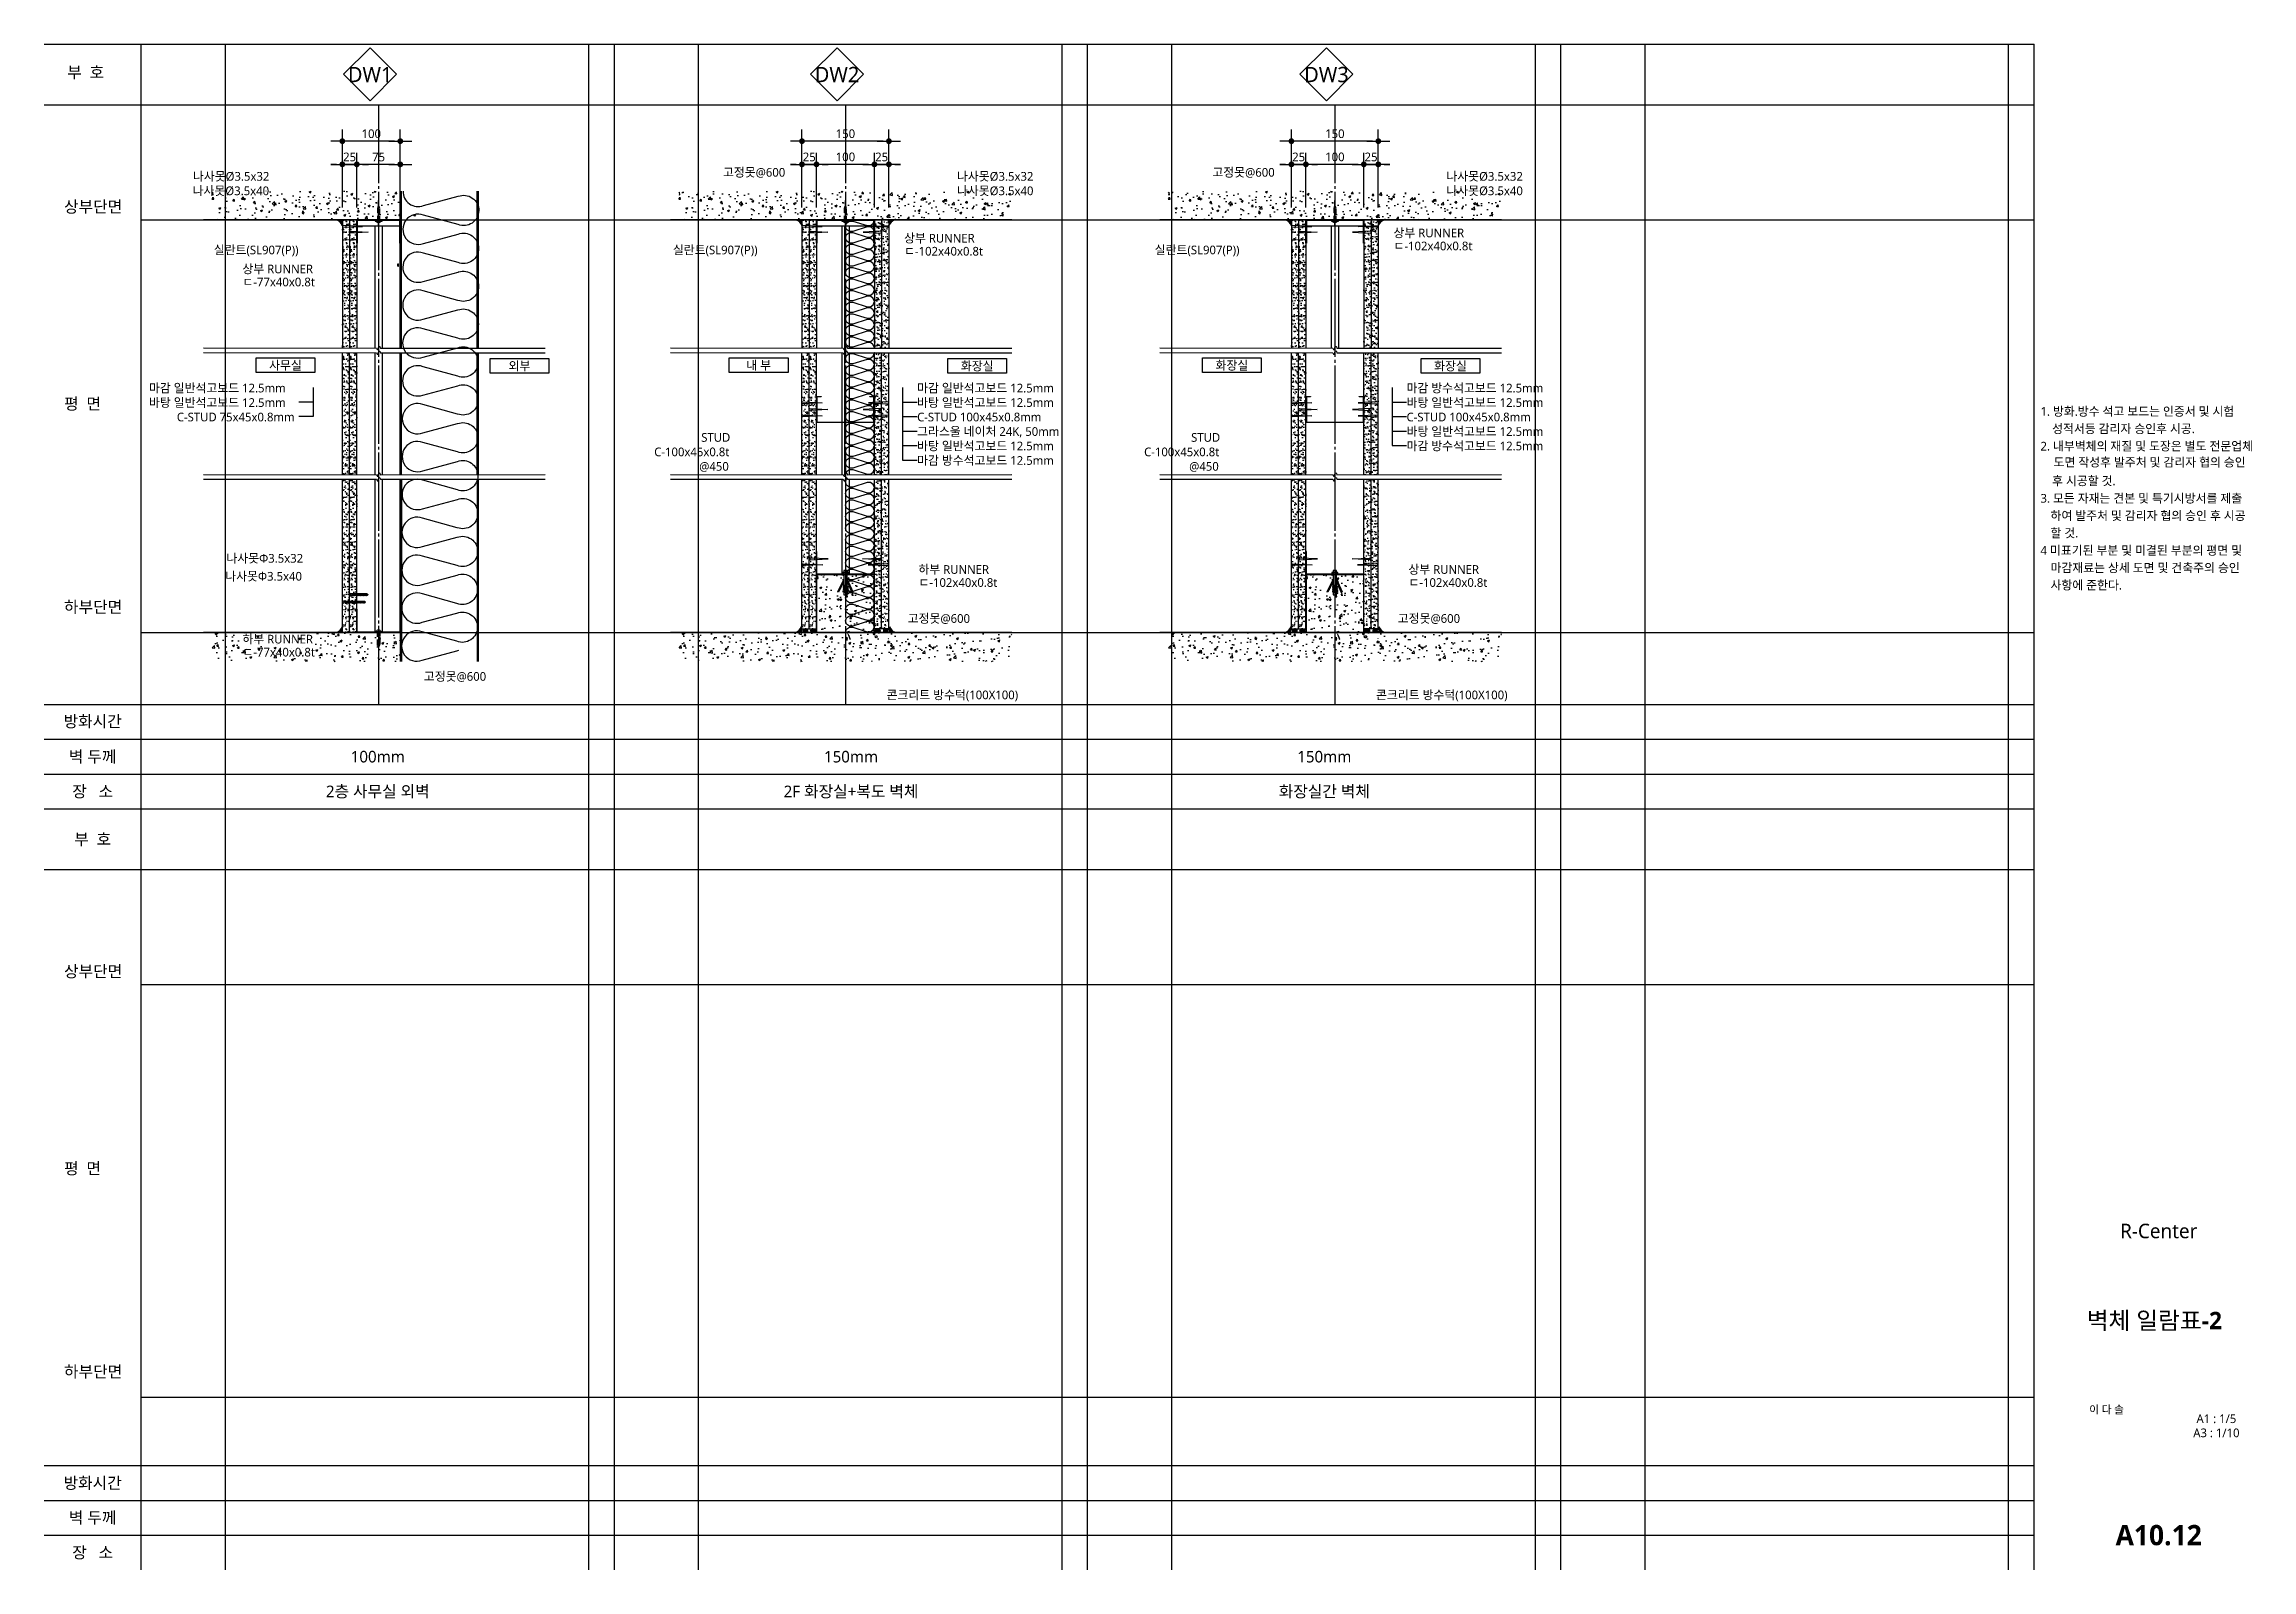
# Model space of a CAD drawing. Header units: millimetres. Extents: x 150 to 8166, y -2863 to -229.
# Drawn here: x 4355 to 8166, y -2863 to -229 of the extents above; entities that cross this region are included whole.
import ezdxf
from ezdxf.enums import TextEntityAlignment as Align

# ---------------------------------------------------------------- set-up
doc = ezdxf.new("R2010")
doc.units = ezdxf.units.MM
doc.header["$LTSCALE"] = 5
doc.header["$MEASUREMENT"] = 0
doc.header["$PDMODE"] = 3
doc.header["$PDSIZE"] = 100
doc.linetypes.add('C301', pattern=[30, 27, -1, 1, -1])
doc.linetypes.add('HID', pattern=[2.5, 1.5, -1])
doc.layers.get('0').update_dxf_attribs({"linetype": 'CONTINUOUS'})
doc.layers.get('Defpoints').update_dxf_attribs({"color": 137, "linetype": 'CONTINUOUS'})
for name, color, linetype in [('01-CEN', 1, 'C301'), ('01CONC', 2, 'CONTINUOUS'), ('01HAT', 8, 'CONTINUOUS'), ('01TEX', 3, 'CONTINUOUS'), ('01단열재', 55, 'CONTINUOUS'), ('01석고보드', 73, 'CONTINUOUS'), ('01외벽패널', 3, 'CONTINUOUS'), ('01하지철물', 8, 'CONTINUOUS'), ('02DIM', 7, 'CONTINUOUS'), ('03벽체부호', 6, 'CONTINUOUS'), ('09무창층계산', 253, 'CONTINUOUS'), ('3', 3, 'CONTINUOUS'), ('4', 4, 'CONTINUOUS'), ('5', 5, 'CONTINUOUS'), ('8', 8, 'CONTINUOUS'), ('HATCH', 9, 'CONTINUOUS'), ('SEALANT', 8, 'CONTINUOUS'), ('SYM-LEAD', 6, 'CONTINUOUS'), ('SYP_INSUL', 252, 'CONTINUOUS'), ('TEXT', 3, 'CONTINUOUS'), ('TEXT-NOTE', 6, 'CONTINUOUS'), ('XR-SHEET$0$TITLE', 7, 'CONTINUOUS'), ('XR-SHEET$1$SHT', 5, 'CONTINUOUS'), ('XR-SHEET$1$TEXT', 3, 'CONTINUOUS'), ('경량철골', 7, 'CONTINUOUS'), ('경량철골1', 8, 'CONTINUOUS'), ('고정못', 8, 'CONTINUOUS'), ('나사못32', 8, 'CONTINUOUS'), ('나사못40', 8, 'CONTINUOUS'), ('석고보드', 4, 'CONTINUOUS')]:
    doc.layers.add(name, color=color, linetype=linetype)
doc.layers.add('02Waste', color=171, linetype='CONTINUOUS', plot=False)
doc.styles.add('GAUN', font='malgun.ttf', dxfattribs={"height": 375})
doc.styles.add('XR-SHEET$0$굴림체(옥산)', font='malgun.ttf')
doc.styles.add('맑은고딕', font='malgun.ttf')
doc.styles.add('맑은고딕B', font='malgunbd.ttf')
doc.styles.add('스타일1', font='malgun.ttf')
doc.dimstyles.new('GAUN-10', dxfattribs={"dimscale": 10, "dimtxt": 1.5, "dimasz": 1, "dimexe": 2, "dimexo": 3, "dimgap": 0.5, "dimtad": 1, "dimdec": 0, "dimzin": 1, "dimdsep": 46, "dimlunit": 6, "dimtxsty": '맑은고딕', "dimblk": 'CJDOT', "dimcen": 0.09, "dimdle": 1, "dimclrd": 256, "dimclre": 256, "dimclrt": 3, "dimadec": 0, "dimazin": 0, "dimtfac": 1, "dimtdec": 0, "dimtix": 1, "dimtmove": 2, "dimatfit": 3, "dimldrblk": 'CJDOT', "dimfxl": 1, "dimtolj": 1, "dimtzin": 1, "dimarcsym": 0})
pattern_1 = [(37.5, (1118.62, -18684.942), (-0.3200063, 9.7882647), [0, -7.7216, 0, -8.636, 0, -8.255]), (7.5, (1118.62, -18684.942), (8.990466, 14.336502), [0, -4.1656, 0, -6.9596, 0, -2.667]), (327.5, (1112.3716, -18684.942), (15.8198474, 0.0287437), [0, -2.54, 0, -9.144, 0, -11.938]), (317.5, (1112.372, -18684.942), (15.271129, 4.458586), [0, -1.27, 0, -5.9944, 0, -6.858])]
pattern_2 = [(37.5, (1118.6215, -18627.8545), (-0.3200063, 9.7882647), [0, -7.7216, 0, -8.636, 0, -8.255]), (7.5, (1118.621, -18627.855), (8.990466, 14.336502), [0, -4.1656, 0, -6.9596, 0, -2.667]), (327.5, (1112.373, -18627.8545), (15.8198474, 0.0287437), [0, -2.54, 0, -9.144, 0, -11.938]), (317.5, (1112.373, -18627.855), (15.271129, 4.458586), [0, -1.27, 0, -5.9944, 0, -6.858])]
pattern_3 = [(37.5, (1131.12, -18684.942), (-0.3200063, 9.7882647), [0, -7.7216, 0, -8.636, 0, -8.255]), (7.5, (1131.12, -18684.942), (8.990466, 14.336502), [0, -4.1656, 0, -6.9596, 0, -2.667]), (327.5, (1124.8716, -18684.942), (15.8198474, 0.0287437), [0, -2.54, 0, -9.144, 0, -11.938]), (317.5, (1124.872, -18684.942), (15.271129, 4.458586), [0, -1.27, 0, -5.9944, 0, -6.858])]
pattern_4 = [(37.5, (1131.1215, -18627.8545), (-0.3200063, 9.7882647), [0, -7.7216, 0, -8.636, 0, -8.255]), (7.5, (1131.121, -18627.855), (8.990466, 14.336502), [0, -4.1656, 0, -6.9596, 0, -2.667]), (327.5, (1124.873, -18627.8545), (15.8198474, 0.0287437), [0, -2.54, 0, -9.144, 0, -11.938]), (317.5, (1124.873, -18627.855), (15.271129, 4.458586), [0, -1.27, 0, -5.9944, 0, -6.858])]
pattern_5 = [(45, (766.19442, -18684.9423), (-0.224506403, 0.224506403), [])]
pattern_6 = [(315, (766.99442, 16908.381), (-0.224506403, -0.224506403), [])]
pattern_7 = [(37.5, (756.467, -3e-11), (-0.314967, 9.634119), [0, -7.6, 0, -8.5, 0, -8.125]), (7.5, (756.467, -3e-11), (8.848884, 14.11073), [0, -4.1, 0, -6.85, 0, -2.625]), (327.5, (750.317, -3e-11), (15.570709, 0.028295), [0, -2.5, 0, -9, 0, -11.75]), (317.5, (750.317, -3e-11), (15.030633, 4.388378), [0, -1.25, 0, -5.9, 0, -6.75])]
pattern_8 = [(37.5, (768.967, -0.003), (-0.314967, 9.634119), [0, -7.6, 0, -8.5, 0, -8.125]), (7.5, (768.967, -0.003), (8.848884, 14.11073), [0, -4.1, 0, -6.85, 0, -2.625]), (327.5, (762.817, -0.003), (15.570709, 0.028295), [0, -2.5, 0, -9, 0, -11.75]), (317.5, (762.817, -0.003), (15.030633, 4.388378), [0, -1.25, 0, -5.9, 0, -6.75])]
pattern_9 = [(37.5, (1963.417, -18684.942), (-0.3200063, 9.7882647), [0, -7.7216, 0, -8.636, 0, -8.255]), (7.5, (1963.417, -18684.942), (8.990466, 14.336502), [0, -4.1656, 0, -6.9596, 0, -2.667]), (327.5, (1957.1685, -18684.942), (15.8198474, 0.0287437), [0, -2.54, 0, -9.144, 0, -11.938]), (317.5, (1957.169, -18684.942), (15.271129, 4.458586), [0, -1.27, 0, -5.9944, 0, -6.858])]
pattern_10 = [(37.5, (1963.4184, -18627.8545), (-0.3200063, 9.7882647), [0, -7.7216, 0, -8.636, 0, -8.255]), (7.5, (1963.418, -18627.855), (8.990466, 14.336502), [0, -4.1656, 0, -6.9596, 0, -2.667]), (327.5, (1957.17, -18627.8545), (15.8198474, 0.0287437), [0, -2.54, 0, -9.144, 0, -11.938]), (317.5, (1957.17, -18627.855), (15.271129, 4.458586), [0, -1.27, 0, -5.9944, 0, -6.858])]
pattern_11 = [(37.5, (1975.917, -18684.942), (-0.3200063, 9.7882647), [0, -7.7216, 0, -8.636, 0, -8.255]), (7.5, (1975.917, -18684.942), (8.990466, 14.336502), [0, -4.1656, 0, -6.9596, 0, -2.667]), (327.5, (1969.6685, -18684.942), (15.8198474, 0.0287437), [0, -2.54, 0, -9.144, 0, -11.938]), (317.5, (1969.669, -18684.942), (15.271129, 4.458586), [0, -1.27, 0, -5.9944, 0, -6.858])]
pattern_12 = [(37.5, (1975.9184, -18627.8545), (-0.3200063, 9.7882647), [0, -7.7216, 0, -8.636, 0, -8.255]), (7.5, (1975.918, -18627.855), (8.990466, 14.336502), [0, -4.1656, 0, -6.9596, 0, -2.667]), (327.5, (1969.67, -18627.8545), (15.8198474, 0.0287437), [0, -2.54, 0, -9.144, 0, -11.938]), (317.5, (1969.67, -18627.855), (15.271129, 4.458586), [0, -1.27, 0, -5.9944, 0, -6.858])]
pattern_13 = [(45, (1610.9914, -18684.9423), (-0.224506403, 0.224506403), [])]
pattern_14 = [(135, (33421.2363, 10234.9952), (0.883883476, 0.883883476), [])]
pattern_15 = [(315, (1611.7914, 16908.381), (-0.224506403, -0.224506403), [])]
pattern_16 = [(37.5, (1601.264, -3e-11), (-0.314967, 9.634119), [0, -7.6, 0, -8.5, 0, -8.125]), (7.5, (1601.264, -3e-11), (8.848884, 14.11073), [0, -4.1, 0, -6.85, 0, -2.625]), (327.5, (1595.114, -3e-11), (15.570709, 0.028295), [0, -2.5, 0, -9, 0, -11.75]), (317.5, (1595.114, -3e-11), (15.030633, 4.388378), [0, -1.25, 0, -5.9, 0, -6.75])]
pattern_17 = [(37.5, (1613.764, -0.003), (-0.314967, 9.634119), [0, -7.6, 0, -8.5, 0, -8.125]), (7.5, (1613.764, -0.003), (8.848884, 14.11073), [0, -4.1, 0, -6.85, 0, -2.625]), (327.5, (1607.614, -0.003), (15.570709, 0.028295), [0, -2.5, 0, -9, 0, -11.75]), (317.5, (1607.614, -0.003), (15.030633, 4.388378), [0, -1.25, 0, -5.9, 0, -6.75])]
pattern_18 = [(135, (34266.0332, 10234.9952), (0.883883476, 0.883883476), [])]

msp = doc.modelspace()

# ---------------------------------------------------------------- texts
at = {"layer": '03벽체부호', "color": 2, "style": 'GAUN'}
for s, p in [('DW1', (4917.7, -281.2)), ('DW2', (5723.6, -281.2)), ('DW3', (6568.4, -281.2))]:
    msp.add_text(s, height=26.4, dxfattribs=at).set_placement(p, align=Align.MIDDLE_CENTER)
at = {"layer": 'TEXT', "style": '스타일1'}
for s, p in [('나사못%%c3.5x32', (4611.8, -456.9)), ('고정못@600', (5526.7, -450)), ('나사못%%c3.5x32', (5930.6, -456.9)), ('고정못@600', (6371.5, -450)), ('나사못%%c3.5x32', (6775.4, -456.9)), ('나사못%%c3.5x40', (4611.3, -481.9)), ('나사못%%c3.5x40', (5930.6, -481.9)), ('나사못%%c3.5x40', (6775.4, -481.9)), ('상부 RUNNER', (5839.3, -563.7)), ('상부 RUNNER', (6684.1, -554.6)), ('ㄷ-102x40x0.8t', (6684.1, -577.1)), ('실란트(SL907(P))', (4647.8, -584)), ('상부 RUNNER', (4697.2, -616.8)), ('실란트(SL907(P))', (5440.2, -584)), ('ㄷ-102x40x0.8t', (5839.3, -586.2)), ('실란트(SL907(P))', (6272, -584)), ('ㄷ-77x40x0.8t', (4697.2, -639.3)), ('마감 일반석고보드 12.5mm', (5861.8, -822.4)), ('바탕 일반석고보드 12.5mm', (5861.8, -847.4)), ('마감 방수석고보드 12.5mm', (6706.6, -822.4)), ('바탕 일반석고보드 12.5mm', (6706.6, -847.4)), ('C-STUD 100x45x0.8mm', (5861.8, -872.4)), ('C-STUD 100x45x0.8mm', (6706.6, -872.4)), ('STUD', (5489.2, -907.6)), ('그라스울 네이처 24K, 50mm', (5861.8, -897.4)), ('바탕 일반석고보드 12.5mm', (5861.8, -922.4)), ('STUD', (6334.8, -907.6)), ('바탕 일반석고보드 12.5mm', (6706.6, -897.4)), ('마감 방수석고보드 12.5mm', (6706.6, -922.4)), ('C-100x45x0.8t', (5408, -932.6)), ('@450', (5485.7, -957.6)), ('마감 방수석고보드 12.5mm', (5861.8, -947.4)), ('C-100x45x0.8t', (6253.6, -932.6)), ('@450', (6331.4, -957.6)), ('나사못Φ3.5x40', (4667.6, -1147.3)), ('나사못Φ3.5x32', (4669.6, -1116.3)), ('하부 RUNNER ', (5864.1, -1135.6)), ('상부 RUNNER ', (6709.9, -1135.6)), ('ㄷ-102x40x0.8t', (5864.1, -1158.1)), ('ㄷ-102x40x0.8t', (6709.9, -1158.1)), ('고정못@600', (5845.6, -1220.2)), ('고정못@600', (6691.5, -1220.2)), ('하부 RUNNER', (4697.2, -1255.8)), ('ㄷ-77x40x0.8t', (4697.2, -1278.3)), ('고정못@600', (5010.4, -1320.2)), ('콘크리트 방수턱(100X100)', (5809.1, -1352.1)), ('콘크리트 방수턱(100X100)', (6653.9, -1352.1))]:
    msp.add_text(s, height=15, dxfattribs=at).set_placement(p, align=Align.MIDDLE_LEFT)
for s, p in [('마감 일반석고보드 12.5mm', (4535.9, -822.4)), ('바탕 일반석고보드 12.5mm', (4535.9, -847.4)), ('C-STUD 75x45x0.8mm', (4584, -872.4))]:
    msp.add_text(s, height=15, rotation=360, dxfattribs=at).set_placement(p, align=Align.MIDDLE_LEFT)
for s, p in [('1. 방화.방수 석고 보드는 인증서 및 시험 ', (7800.9, -874.7)), ('2. 내부벽체의 재질 및 도장은 별도 전문업체 ', (7800.9, -934.7)), ('성적서등 감리자 승인후 시공.  ', (7820.9, -904.7)), ('도면 작성후 발주처 및 감리자 협의 승인 ', (7823.4, -962.4)), ('후 시공할 것.', (7820.9, -994.7)), ('3. 모든 자재는 견본 및 특기시방서를 제출', (7800.9, -1024.7)), ('하여 발주처 및 감리자 협의 승인 후 시공', (7818.2, -1054.7)), ('할 것.', (7818.2, -1084.7)), ('4 미표기된 부분 및 미결된 부분의 평면 및 ', (7800.9, -1114.7)), ('마감재료는 상세 도면 및 건축주의 승인', (7818.2, -1144.7)), ('사항에 준한다.', (7818.2, -1174.7))]:
    msp.add_text(s, height=15, dxfattribs=at).set_placement(p, align=Align.BOTTOM_LEFT)
for s, height, p in [('100mm', 20, (4930.9, -1458.7)), ('150mm', 20, (5747.8, -1458.7)), ('150mm', 20, (6564.7, -1458.7)), ('2층 사무실 외벽', 20, (4930.9, -1518.7)), ('2F 화장실+복도 벽체', 20, (5747.8, -1518.7)), ('화장실간 벽체', 20, (6564.7, -1518.7)), ('R-Center', 25, (8005, -2277.5))]:
    msp.add_text(s, height=height, dxfattribs=at).set_placement(p, align=Align.MIDDLE_CENTER)

# ---------------------------------------------------------------- blocks, each defined once
blk = doc.blocks.new('XR-SHEET$0$TITLE')
at = {"layer": 'XR-SHEET$0$TITLE', "true_color": 0x000000, "style": 'XR-SHEET$0$굴림체(옥산)'}
for tag, height, p in [('동명칭', 6, (776.77, -457.26)), ('SCALE-A1', 3, (797.5, -522)), ('SCALE-A3', 3, (797.5, -527)), ('DATA', 3, (797.5, -540))]:
    blk.add_attdef(tag, text='', height=height, dxfattribs=at).set_placement(p, align=Align.MIDDLE)
for tag, height, p in [('TITLE1', 6, (776.5, -479.4)), ('TITLE4', 6, (776.5, -484.39)), ('TITLE2', 6, (776.5, -489)), ('TITLE5', 6, (776.5, -493.99)), ('TITLE3', 6, (776.5, -498.7)), ('NAME-1', 3, (760.16, -517.5)), ('NAME-2', 3, (760.16, -526.5)), ('A0.00', 7, (776.5, -561))]:
    blk.add_attdef(tag, text='', height=height, dxfattribs=at).set_placement(p, align=Align.MIDDLE_CENTER)
blk = doc.blocks.new('DEF-SH1')
for p, q in [((0, 1433.8), (3435, 1433.8)), ((0, 1373.8), (3435, 1373.8)), ((0, 120), (3435, 120)), ((0, 60), (3435, 60))]:
    blk.add_line(p, q)
at = {"layer": '02Waste', "ltscale": 0.1}
for p, q in [((312.2, 2633.8), (312.2, 0)), ((939.7, 2633.8), (939.7, 0)), ((1129, 2633.8), (1129, 0)), ((1756.5, 2633.8), (1756.5, 0)), ((1945.9, 2633.8), (1945.9, 0)), ((2573.4, 2633.8), (2573.4, 0)), ((2762.8, 2633.8), (2762.8, 0)), ((3390.3, 2633.8), (3390.3, 0)), ((167.5, 2330.3), (3435, 2330.3)), ((167.5, 1618.2), (3435, 1618.2)), ((167.5, 1010.3), (3435, 1010.3)), ((167.5, 298.2), (3435, 298.2))]:
    blk.add_line(p, q, dxfattribs=at)
at = {"layer": '3'}
for p, q in [((0, 2633.8), (3435, 2633.8)), ((167.5, 0), (167.5, 2633.8)), ((984.4, 0), (984.4, 2633.8)), ((1801.2, 0), (1801.2, 2633.8)), ((2618.1, 0), (2618.1, 2633.8)), ((3435, 0), (3435, 2633.8)), ((0, 2528.8), (3435, 2528.8)), ((0, 1313.8), (3435, 1313.8)), ((0, 1208.8), (3435, 1208.8))]:
    blk.add_line(p, q, dxfattribs=at)
at = {"layer": '4'}
for p, q in [((0, 1493.8), (3435, 1493.8)), ((0, 180), (3435, 180))]:
    blk.add_line(p, q, dxfattribs=at)
at = {"layer": '01TEX', "style": 'GAUN'}
for s, p in [('부  호', (39.7, 2575.3)), ('상부단면', (34.3, 2343.1)), ('평  면', (34.3, 2003)), ('하부단면', (34.3, 1652.3)), ('상부단면', (34.3, 1023.1)), ('평  면', (34.3, 683)), ('하부단면', (34.3, 332.3))]:
    blk.add_text(s, height=20, dxfattribs=at).set_placement(p)
for s, p in [('방화시간', (83.7, 1464.7)), ('벽 두께', (83.7, 1403.8)), ('장   소', (83.7, 1343.8)), ('부  호', (83.7, 1261.3)), ('방화시간', (83.7, 150)), ('벽 두께', (83.7, 90)), ('장   소', (83.7, 30))]:
    blk.add_text(s, height=20, dxfattribs=at).set_placement(p, align=Align.MIDDLE_CENTER)
blk = doc.blocks.new('HILTI고정못')
at = {"layer": '고정못'}
blk.add_line((0, 10.6), (0, -34.6), dxfattribs=at)
blk.add_lwpolyline([(-6, 0), (6, 0), (6, 1), (-6, 1)], close=True, dxfattribs=at)
at = {"layer": '고정못', "linetype": 'HID'}
blk.add_lwpolyline([(-2, 0), (-2, -20.6), (0, -27), (2, -20.6), (2, 0)], dxfattribs=at)
at = {"layer": '고정못'}
blk.add_arc((0, -0.2), 4.08, 17.2018, 162.7982, dxfattribs=at)
blk = doc.blocks.new('kcc나사못40')
at = {"layer": '나사못40'}
for p, q in [((1.5, 38.5), (1, 38.2)), ((1, 38.2), (1.5, 37.9)), ((1.5, 38.5), (2.8, 40)), ((1.5, 38.5), (4, 37.9)), ((4, 38.6), (2.8, 40)), ((4, 38.6), (4, 37.9)), ((0, 0.4), (5.5, 0.4)), ((0, 0), (0, 0.4)), ((1.5, 37.2), (1, 36.9)), ((1, 36.9), (1.5, 36.6)), ((1.5, 35.9), (1, 35.6)), ((1, 35.6), (1.5, 35.3)), ((1.5, 34.6), (1, 34.3)), ((1, 34.3), (1.5, 34)), ((1.5, 33.3), (1, 33)), ((1, 33), (1.5, 32.7)), ((1.5, 32), (1, 31.7)), ((1, 31.7), (1.5, 31.4)), ((1.5, 30.7), (1, 30.4)), ((1, 30.4), (1.5, 30.1)), ((1.5, 29.4), (1, 29.1)), ((1, 29.1), (1.5, 28.8)), ((1.5, 28.1), (1, 27.8)), ((1, 27.8), (1.5, 27.5)), ((1.5, 26.8), (1, 26.5)), ((1, 26.5), (1.5, 26.2)), ((1.5, 25.5), (1, 25.2)), ((1, 25.2), (1.5, 24.9)), ((1.5, 24.2), (1, 23.9)), ((1, 23.9), (1.5, 23.6)), ((1.5, 22.9), (1, 22.6)), ((1, 22.6), (1.5, 22.3)), ((1.5, 21.6), (1, 21.3)), ((1, 21.3), (1.5, 21)), ((1.5, 20.3), (1, 20)), ((1, 20), (1.5, 19.7)), ((1.5, 19), (1, 18.7)), ((1, 18.7), (1.5, 18.4)), ((1.5, 17.7), (1, 17.4)), ((1, 17.4), (1.5, 17.1)), ((1.5, 16.4), (1, 16.1)), ((1, 16.1), (1.5, 15.8)), ((1.5, 15.1), (1, 14.8)), ((1, 14.8), (1.5, 14.5)), ((1.5, 13.8), (1, 13.5)), ((1, 13.5), (1.5, 13.2)), ((1.5, 12.5), (1, 12.2)), ((1, 12.2), (1.5, 11.9)), ((1.5, 11.2), (1, 10.9)), ((1, 10.9), (1.5, 10.6)), ((1.5, 9.9), (1, 9.6)), ((1, 9.6), (1.5, 9.3)), ((1.5, 8.6), (1, 8.3)), ((1, 8.3), (1.5, 8)), ((1.5, 7.3), (1, 7)), ((1, 7), (1.5, 6.7)), ((1.5, 37.9), (4, 37.3)), ((1.5, 37.9), (1.5, 37.2)), ((1.5, 37.9), (4, 37.9)), ((1.5, 37.2), (4, 36.6)), ((1.5, 36.6), (4, 36)), ((1.5, 36.6), (1.5, 35.9)), ((1.5, 36.6), (4, 36.6)), ((1.5, 35.9), (4, 35.3)), ((1.5, 35.3), (4, 34.7)), ((1.5, 35.3), (1.5, 34.6)), ((1.5, 35.3), (4, 35.3)), ((1.5, 34.6), (4, 34)), ((1.5, 34), (1.5, 33.3)), ((1.5, 34), (4, 33.4)), ((1.5, 34), (4, 34)), ((1.5, 33.3), (4, 32.7)), ((1.5, 32.7), (4, 32.1)), ((1.5, 32.7), (1.5, 32)), ((1.5, 32.7), (4, 32.7)), ((1.5, 32), (4, 31.4)), ((1.5, 31.4), (1.5, 30.7)), ((1.5, 31.4), (4, 30.8)), ((1.5, 31.4), (4, 31.4)), ((1.5, 30.7), (4, 30.1)), ((1.5, 30.1), (4, 29.5)), ((1.5, 30.1), (1.5, 29.4)), ((1.5, 30.1), (4, 30.1)), ((1.5, 29.4), (4, 28.8)), ((1.5, 28.8), (1.5, 28.1)), ((1.5, 28.8), (4, 28.2)), ((1.5, 28.8), (4, 28.8)), ((1.5, 28.1), (4, 27.5)), ((1.5, 27.5), (4, 26.9)), ((1.5, 27.5), (1.5, 26.8)), ((1.5, 27.5), (4, 27.5)), ((1.5, 26.8), (4, 26.2)), ((1.5, 26.2), (1.5, 25.5)), ((1.5, 26.2), (4, 25.6)), ((1.5, 26.2), (4, 26.2)), ((1.5, 25.5), (4, 24.9)), ((1.5, 24.9), (4, 24.3)), ((1.5, 24.9), (1.5, 24.2)), ((1.5, 24.9), (4, 24.9)), ((1.5, 24.2), (4, 23.6)), ((1.5, 23.6), (1.5, 22.9)), ((1.5, 23.6), (4, 23)), ((1.5, 23.6), (4, 23.6)), ((1.5, 22.9), (4, 22.3)), ((1.5, 22.3), (4, 21.7)), ((1.5, 22.3), (1.5, 21.6)), ((1.5, 22.3), (4, 22.3)), ((1.5, 21.6), (4, 21)), ((1.5, 21), (1.5, 20.3)), ((1.5, 21), (4, 20.4)), ((1.5, 21), (4, 21)), ((1.5, 20.3), (4, 19.7)), ((1.5, 19.7), (4, 19.1)), ((1.5, 19.7), (1.5, 19)), ((1.5, 19.7), (4, 19.7)), ((1.5, 19), (4, 18.4)), ((1.5, 18.4), (1.5, 17.7)), ((1.5, 18.4), (4, 17.8)), ((1.5, 18.4), (4, 18.4)), ((1.5, 17.7), (4, 17.1)), ((1.5, 17.1), (4, 16.5)), ((1.5, 17.1), (1.5, 16.4)), ((1.5, 17.1), (4, 17.1)), ((1.5, 16.4), (4, 15.8)), ((1.5, 15.8), (1.5, 15.1)), ((1.5, 15.8), (4, 15.2)), ((1.5, 15.8), (4, 15.8)), ((1.5, 15.1), (4, 14.5)), ((1.5, 14.5), (4, 13.9)), ((1.5, 14.5), (1.5, 13.8)), ((1.5, 14.5), (4, 14.5)), ((1.5, 13.8), (4, 13.2)), ((1.5, 13.2), (1.5, 12.5)), ((1.5, 13.2), (4, 12.6)), ((1.5, 13.2), (4, 13.2)), ((1.5, 12.5), (4, 11.9)), ((1.5, 11.9), (4, 11.3)), ((1.5, 11.9), (1.5, 11.2)), ((1.5, 11.9), (4, 11.9)), ((1.5, 11.2), (4, 10.6)), ((1.5, 10.6), (1.5, 9.9)), ((1.5, 10.6), (4, 10)), ((1.5, 10.6), (4, 10.6)), ((1.5, 9.9), (4, 9.3)), ((1.5, 9.3), (4, 8.7)), ((1.5, 9.3), (1.5, 8.6)), ((1.5, 9.3), (4, 9.3)), ((1.5, 8.6), (4, 8)), ((1.5, 8), (1.5, 7.3)), ((1.5, 8), (4, 7.4)), ((1.5, 8), (4, 8)), ((1.5, 7.3), (4, 6.7)), ((1.5, 6.7), (4, 6.1)), ((1.5, 6.7), (4, 6.7)), ((1.5, 6.7), (1.5, 5.4)), ((4, 37.9), (4.5, 37.6)), ((4.5, 37.6), (4, 37.3)), ((4, 37.3), (4, 36.6)), ((4, 36.6), (4.5, 36.3)), ((4.5, 36.3), (4, 36)), ((4, 36), (4, 35.3)), ((4, 35.3), (4.5, 35)), ((4.5, 35), (4, 34.7)), ((4, 34.7), (4, 34)), ((4, 34), (4.5, 33.7)), ((4.5, 33.7), (4, 33.4)), ((4, 33.4), (4, 32.7)), ((4, 32.7), (4.5, 32.4)), ((4.5, 32.4), (4, 32.1)), ((4, 32.1), (4, 31.4)), ((4, 31.4), (4.5, 31.1)), ((4.5, 31.1), (4, 30.8)), ((4, 30.8), (4, 30.1)), ((4, 30.1), (4.5, 29.8)), ((4.5, 29.8), (4, 29.5)), ((4, 29.5), (4, 28.8)), ((4, 28.8), (4.5, 28.5)), ((4.5, 28.5), (4, 28.2)), ((4, 28.2), (4, 27.5)), ((4, 27.5), (4.5, 27.2)), ((4.5, 27.2), (4, 26.9)), ((4, 26.9), (4, 26.2)), ((4, 26.2), (4.5, 25.9)), ((4.5, 25.9), (4, 25.6)), ((4, 25.6), (4, 24.9)), ((4, 24.9), (4.5, 24.6)), ((4.5, 24.6), (4, 24.3)), ((4, 24.3), (4, 23.6)), ((4, 23.6), (4.5, 23.3)), ((4.5, 23.3), (4, 23)), ((4, 23), (4, 22.3)), ((4, 22.3), (4.5, 22)), ((4.5, 22), (4, 21.7)), ((4, 21.7), (4, 21)), ((4, 21), (4.5, 20.7)), ((4.5, 20.7), (4, 20.4)), ((4, 20.4), (4, 19.7)), ((4, 19.7), (4.5, 19.4)), ((4.5, 19.4), (4, 19.1)), ((4, 19.1), (4, 18.4)), ((4, 18.4), (4.5, 18.1)), ((4.5, 18.1), (4, 17.8)), ((4, 17.8), (4, 17.1)), ((4, 17.1), (4.5, 16.8)), ((4.5, 16.8), (4, 16.5)), ((4, 16.5), (4, 15.8)), ((4, 15.8), (4.5, 15.5)), ((4.5, 15.5), (4, 15.2)), ((4, 15.2), (4, 14.5)), ((4, 14.5), (4.5, 14.2)), ((4.5, 14.2), (4, 13.9)), ((4, 13.9), (4, 13.2)), ((4, 13.2), (4.5, 12.9)), ((4.5, 12.9), (4, 12.6)), ((4, 12.6), (4, 11.9)), ((4, 11.9), (4.5, 11.6)), ((4.5, 11.6), (4, 11.3)), ((4, 11.3), (4, 10.6)), ((4, 10.6), (4.5, 10.3)), ((4.5, 10.3), (4, 10)), ((4, 10), (4, 9.3)), ((4, 9.3), (4.5, 9)), ((4.5, 9), (4, 8.7)), ((4, 8.7), (4, 8)), ((4, 8), (4.5, 7.7)), ((4.5, 7.7), (4, 7.4)), ((4, 7.4), (4, 6.7)), ((4, 6.7), (4.5, 6.4)), ((4.5, 6.4), (4, 6.1)), ((4, 6.1), (4, 5.4)), ((5.5, 0), (5.5, 0.4)), ((0, 0), (5.5, 0))]:
    blk.add_line(p, q, dxfattribs=at)
at = {"layer": '나사못40', "extrusion": (0, 0, -1)}
blk.add_ellipse((0, 5.4), major_axis=(0, -5), ratio=0.3, start_param=4.712389, end_param=6.283185, dxfattribs=at)
at = {"layer": '나사못40'}
blk.add_ellipse((5.5, 5.4), major_axis=(0, -5), ratio=0.3, start_param=4.712389, end_param=6.283185, dxfattribs=at)
blk = doc.blocks.new('kcc나사못32')
at = {"layer": '나사못32'}
for p, q in [((0, 0), (0, 0.4)), ((5.5, 0.4), (0, 0.4)), ((1.5, 29.9), (1, 29.6)), ((1, 29.6), (1.5, 29.3)), ((1.5, 28.6), (1, 28.3)), ((1, 28.3), (1.5, 28)), ((1.5, 27.3), (1, 27)), ((1, 27), (1.5, 26.7)), ((1.5, 26), (1, 25.7)), ((1, 25.7), (1.5, 25.4)), ((1.5, 24.7), (1, 24.4)), ((1, 24.4), (1.5, 24.1)), ((1.5, 23.4), (1, 23.1)), ((1, 23.1), (1.5, 22.8)), ((1.5, 22.1), (1, 21.8)), ((1, 21.8), (1.5, 21.5)), ((1.5, 20.8), (1, 20.5)), ((1, 20.5), (1.5, 20.2)), ((1.5, 19.5), (1, 19.2)), ((1, 19.2), (1.5, 18.9)), ((1.5, 18.2), (1, 17.9)), ((1, 17.9), (1.5, 17.6)), ((1.5, 16.9), (1, 16.6)), ((1, 16.6), (1.5, 16.3)), ((1.5, 15.6), (1, 15.3)), ((1, 15.3), (1.5, 15)), ((1.5, 14.3), (1, 14)), ((1, 14), (1.5, 13.7)), ((1.5, 13), (1, 12.7)), ((1, 12.7), (1.5, 12.4)), ((1.5, 11.7), (1, 11.4)), ((1, 11.4), (1.5, 11.1)), ((1.5, 10.4), (1, 10.1)), ((1, 10.1), (1.5, 9.8)), ((1.5, 9.1), (1, 8.8)), ((1, 8.8), (1.5, 8.5)), ((1.5, 7.8), (1, 7.5)), ((1, 7.5), (1.5, 7.2)), ((1.5, 6.5), (1, 6.2)), ((1, 6.2), (1.5, 5.9)), ((1.5, 30.6), (2.8, 32)), ((1.5, 30.6), (1.5, 29.9)), ((4, 30.5), (1.5, 29.9)), ((4, 29.9), (1.5, 29.9)), ((4, 29.9), (1.5, 29.3)), ((1.5, 29.3), (1.5, 28.6)), ((4, 29.2), (1.5, 28.6)), ((4, 28.6), (1.5, 28.6)), ((4, 28.6), (1.5, 28)), ((1.5, 28), (1.5, 27.3)), ((4, 27.9), (1.5, 27.3)), ((4, 27.3), (1.5, 27.3)), ((4, 27.3), (1.5, 26.7)), ((1.5, 26.7), (1.5, 26)), ((4, 26.6), (1.5, 26)), ((4, 26), (1.5, 26)), ((4, 26), (1.5, 25.4)), ((1.5, 25.4), (1.5, 24.7)), ((4, 25.3), (1.5, 24.7)), ((4, 24.7), (1.5, 24.7)), ((4, 24.7), (1.5, 24.1)), ((1.5, 24.1), (1.5, 23.4)), ((4, 24), (1.5, 23.4)), ((4, 23.4), (1.5, 23.4)), ((4, 23.4), (1.5, 22.8)), ((1.5, 22.8), (1.5, 22.1)), ((4, 22.7), (1.5, 22.1)), ((4, 22.1), (1.5, 22.1)), ((4, 22.1), (1.5, 21.5)), ((1.5, 21.5), (1.5, 20.8)), ((4, 21.4), (1.5, 20.8)), ((4, 20.8), (1.5, 20.8)), ((4, 20.8), (1.5, 20.2)), ((1.5, 20.2), (1.5, 19.5)), ((4, 20.1), (1.5, 19.5)), ((4, 19.5), (1.5, 19.5)), ((4, 19.5), (1.5, 18.9)), ((1.5, 18.9), (1.5, 18.2)), ((4, 18.8), (1.5, 18.2)), ((4, 18.2), (1.5, 18.2)), ((4, 18.2), (1.5, 17.6)), ((1.5, 17.6), (1.5, 16.9)), ((4, 17.5), (1.5, 16.9)), ((4, 16.9), (1.5, 16.9)), ((4, 16.9), (1.5, 16.3)), ((1.5, 16.3), (1.5, 15.6)), ((4, 16.2), (1.5, 15.6)), ((4, 15.6), (1.5, 15.6)), ((4, 15.6), (1.5, 15)), ((1.5, 15), (1.5, 14.3)), ((4, 14.9), (1.5, 14.3)), ((4, 14.3), (1.5, 14.3)), ((4, 14.3), (1.5, 13.7)), ((1.5, 13.7), (1.5, 13)), ((4, 13.6), (1.5, 13)), ((4, 13), (1.5, 13)), ((4, 13), (1.5, 12.4)), ((1.5, 12.4), (1.5, 11.7)), ((4, 12.3), (1.5, 11.7)), ((4, 11.7), (1.5, 11.7)), ((4, 11.7), (1.5, 11.1)), ((1.5, 11.1), (1.5, 10.4)), ((4, 11), (1.5, 10.4)), ((4, 10.4), (1.5, 10.4)), ((4, 10.4), (1.5, 9.8)), ((1.5, 9.8), (1.5, 9.1)), ((4, 9.7), (1.5, 9.1)), ((4, 9.1), (1.5, 9.1)), ((4, 9.1), (1.5, 8.5)), ((1.5, 8.5), (1.5, 7.8)), ((4, 8.4), (1.5, 7.8)), ((4, 7.8), (1.5, 7.8)), ((4, 7.8), (1.5, 7.2)), ((1.5, 7.2), (1.5, 6.5)), ((4, 7.1), (1.5, 6.5)), ((4, 6.5), (1.5, 6.5)), ((4, 6.5), (1.5, 5.9)), ((1.5, 5.9), (1.5, 5.4)), ((4, 30.5), (2.8, 32)), ((4, 30.5), (4.5, 30.2)), ((4.5, 30.2), (4, 29.9)), ((4, 29.9), (4, 29.2)), ((4, 29.2), (4.5, 28.9)), ((4.5, 28.9), (4, 28.6)), ((4, 28.6), (4, 27.9)), ((4, 27.9), (4.5, 27.6)), ((4.5, 27.6), (4, 27.3)), ((4, 27.3), (4, 26.6)), ((4, 26.6), (4.5, 26.3)), ((4.5, 26.3), (4, 26)), ((4, 26), (4, 25.3)), ((4, 25.3), (4.5, 25)), ((4.5, 25), (4, 24.7)), ((4, 24.7), (4, 24)), ((4, 24), (4.5, 23.7)), ((4.5, 23.7), (4, 23.4)), ((4, 23.4), (4, 22.7)), ((4, 22.7), (4.5, 22.4)), ((4.5, 22.4), (4, 22.1)), ((4, 22.1), (4, 21.4)), ((4, 21.4), (4.5, 21.1)), ((4.5, 21.1), (4, 20.8)), ((4, 20.8), (4, 20.1)), ((4, 20.1), (4.5, 19.8)), ((4.5, 19.8), (4, 19.5)), ((4, 19.5), (4, 18.8)), ((4, 18.8), (4.5, 18.5)), ((4.5, 18.5), (4, 18.2)), ((4, 18.2), (4, 17.5)), ((4, 17.5), (4.5, 17.2)), ((4.5, 17.2), (4, 16.9)), ((4, 16.9), (4, 16.2)), ((4, 16.2), (4.5, 15.9)), ((4.5, 15.9), (4, 15.6)), ((4, 15.6), (4, 14.9)), ((4, 14.9), (4.5, 14.6)), ((4.5, 14.6), (4, 14.3)), ((4, 14.3), (4, 13.6)), ((4, 13.6), (4.5, 13.3)), ((4.5, 13.3), (4, 13)), ((4, 13), (4, 12.3)), ((4, 12.3), (4.5, 12)), ((4.5, 12), (4, 11.7)), ((4, 11.7), (4, 11)), ((4, 11), (4.5, 10.7)), ((4.5, 10.7), (4, 10.4)), ((4, 10.4), (4, 9.7)), ((4, 9.7), (4.5, 9.4)), ((4.5, 9.4), (4, 9.1)), ((4, 9.1), (4, 8.4)), ((4, 8.4), (4.5, 8.1)), ((4.5, 8.1), (4, 7.8)), ((4, 7.8), (4, 7.1)), ((4, 7.1), (4.5, 6.8)), ((4.5, 6.8), (4, 6.5)), ((4, 6.5), (4, 5.4)), ((5.5, 0), (5.5, 0.4)), ((5.5, 0), (0, 0))]:
    blk.add_line(p, q, dxfattribs=at)
at = {"layer": '나사못32', "extrusion": (0, 0, -1)}
blk.add_ellipse((0, 5.4), major_axis=(0, 5), ratio=0.3, start_param=1.570796, end_param=3.141593, dxfattribs=at)
at = {"layer": '나사못32'}
blk.add_ellipse((5.5, 5.4), major_axis=(0, 5), ratio=0.3, start_param=1.570796, end_param=3.141593, dxfattribs=at)
blk = doc.blocks.new('CJDOT')
blk.add_line((-2, 0), (2, 0))
at = {"const_width": 0.5}
blk.add_lwpolyline([(-0.25, 0, 1), (0.25, 0, 1)], format="xyb", close=True, dxfattribs=at)
blk = doc.blocks.new('*D35')
at = {"layer": '02DIM', "lineweight": -2, "transparency": 16777216}
for p, q in [((4894.7, -510.7), (4894.7, -416.2)), ((4969.7, -510.7), (4969.7, -416.2)), ((4959.7, -436.2), (4904.7, -436.2))]:
    blk.add_line(p, q, dxfattribs=at)
at = {"layer": 'Defpoints', "color": 0, "transparency": 16777216}
for p in [(4894.7, -436.2), (4894.7, -540.7), (4969.7, -540.7)]:
    blk.add_point(p, dxfattribs=at)
at = {"layer": '02DIM', "lineweight": -2, "transparency": 16777216, "xscale": 10, "yscale": 10, "zscale": 10}
for p, rotation in [((4894.7, -436.2), 179.9999999998176), ((4969.7, -436.2), 359.9999999998176)]:
    blk.add_blockref('CJDOT', p, dxfattribs=dict(at, rotation=rotation))
at = {"layer": '02DIM', "color": 3, "transparency": 16777216, "insert": (4932.2, -423.6), "char_height": 15, "attachment_point": 5, "style": '맑은고딕'}
blk.add_mtext('\\A1;75', dxfattribs=at)
blk = doc.blocks.new('*D36')
at = {"layer": '02DIM', "lineweight": -2, "transparency": 16777216}
for p, q in [((4869.7, -510.7), (4869.7, -376.2)), ((4969.7, -510.7), (4969.7, -376.2)), ((4959.7, -396.2), (4879.7, -396.2))]:
    blk.add_line(p, q, dxfattribs=at)
at = {"layer": 'Defpoints', "color": 0, "transparency": 16777216}
for p in [(4869.7, -396.2), (4869.7, -540.7), (4969.7, -540.7)]:
    blk.add_point(p, dxfattribs=at)
at = {"layer": '02DIM', "lineweight": -2, "transparency": 16777216, "xscale": 10, "yscale": 10, "zscale": 10}
for p, rotation in [((4869.7, -396.2), 179.9999999999935), ((4969.7, -396.2), 359.9999999999935)]:
    blk.add_blockref('CJDOT', p, dxfattribs=dict(at, rotation=rotation))
at = {"layer": '02DIM', "color": 3, "transparency": 16777216, "insert": (4919.7, -383.4), "char_height": 15, "attachment_point": 5, "style": '맑은고딕'}
blk.add_mtext('\\A1;100', dxfattribs=at)
blk = doc.blocks.new('*D37')
at = {"layer": '02DIM', "lineweight": -2, "transparency": 16777216}
for p, q in [((4869.7, -510.7), (4869.7, -416.2)), ((4894.7, -510.7), (4894.7, -416.2)), ((4859.7, -436.2), (4849.7, -436.2)), ((4869.7, -436.2), (4894.7, -436.2)), ((4904.7, -436.2), (4914.7, -436.2))]:
    blk.add_line(p, q, dxfattribs=at)
at = {"layer": 'Defpoints', "color": 0, "transparency": 16777216}
for p in [(4894.7, -436.2), (4869.7, -540.7), (4894.7, -540.7)]:
    blk.add_point(p, dxfattribs=at)
at = {"layer": '02DIM', "lineweight": -2, "transparency": 16777216, "xscale": 10, "yscale": 10, "zscale": 10}
blk.add_blockref('CJDOT', (4869.7, -436.2), dxfattribs=at)
at = {"layer": '02DIM', "lineweight": -2, "transparency": 16777216, "xscale": 10, "yscale": 10, "zscale": 10, "rotation": 180}
blk.add_blockref('CJDOT', (4894.7, -436.2), dxfattribs=at)
at = {"layer": '02DIM', "color": 3, "transparency": 16777216, "insert": (4882.2, -423.5), "char_height": 15, "attachment_point": 5, "style": '맑은고딕'}
blk.add_mtext('\\A1;25', dxfattribs=at)
blk = doc.blocks.new('*D38')
at = {"layer": '02DIM', "lineweight": -2, "transparency": 16777216}
for p, q in [((5688.1, -510.7), (5688.1, -416.2)), ((5788.1, -510.7), (5788.1, -416.2)), ((5778.1, -436.2), (5698.1, -436.2))]:
    blk.add_line(p, q, dxfattribs=at)
at = {"layer": 'Defpoints', "color": 0, "transparency": 16777216}
for p in [(5688.1, -436.2), (5688.1, -540.7), (5788.1, -540.7)]:
    blk.add_point(p, dxfattribs=at)
at = {"layer": '02DIM', "lineweight": -2, "transparency": 16777216, "xscale": 10, "yscale": 10, "zscale": 10}
for p, rotation in [((5688.1, -436.2), 179.9999999998176), ((5788.1, -436.2), 359.9999999998176)]:
    blk.add_blockref('CJDOT', p, dxfattribs=dict(at, rotation=rotation))
at = {"layer": '02DIM', "color": 3, "transparency": 16777216, "insert": (5738.1, -423.4), "char_height": 15, "attachment_point": 5, "style": '맑은고딕'}
blk.add_mtext('\\A1;100', dxfattribs=at)
blk = doc.blocks.new('*D39')
at = {"layer": '02DIM', "lineweight": -2, "transparency": 16777216}
for p, q in [((5663.1, -510.7), (5663.1, -376.2)), ((5813.1, -510.7), (5813.1, -376.2)), ((5803.1, -396.2), (5673.1, -396.2))]:
    blk.add_line(p, q, dxfattribs=at)
at = {"layer": 'Defpoints', "color": 0, "transparency": 16777216}
for p in [(5663.1, -396.2), (5663.1, -540.7), (5813.1, -540.7)]:
    blk.add_point(p, dxfattribs=at)
at = {"layer": '02DIM', "lineweight": -2, "transparency": 16777216, "xscale": 10, "yscale": 10, "zscale": 10}
for p, rotation in [((5663.1, -396.2), 179.9999999999935), ((5813.1, -396.2), 359.9999999999935)]:
    blk.add_blockref('CJDOT', p, dxfattribs=dict(at, rotation=rotation))
at = {"layer": '02DIM', "color": 3, "transparency": 16777216, "insert": (5738.1, -383.4), "char_height": 15, "attachment_point": 5, "style": '맑은고딕'}
blk.add_mtext('\\A1;150', dxfattribs=at)
blk = doc.blocks.new('*D40')
at = {"layer": '02DIM', "lineweight": -2, "transparency": 16777216}
for p, q in [((5663.1, -510.7), (5663.1, -416.2)), ((5688.1, -510.7), (5688.1, -416.2)), ((5653.1, -436.2), (5643.1, -436.2)), ((5663.1, -436.2), (5688.1, -436.2)), ((5698.1, -436.2), (5708.1, -436.2))]:
    blk.add_line(p, q, dxfattribs=at)
at = {"layer": 'Defpoints', "color": 0, "transparency": 16777216}
for p in [(5688.1, -436.2), (5663.1, -540.7), (5688.1, -540.7)]:
    blk.add_point(p, dxfattribs=at)
at = {"layer": '02DIM', "lineweight": -2, "transparency": 16777216, "xscale": 10, "yscale": 10, "zscale": 10}
blk.add_blockref('CJDOT', (5663.1, -436.2), dxfattribs=at)
at = {"layer": '02DIM', "lineweight": -2, "transparency": 16777216, "xscale": 10, "yscale": 10, "zscale": 10, "rotation": 180}
blk.add_blockref('CJDOT', (5688.1, -436.2), dxfattribs=at)
at = {"layer": '02DIM', "color": 3, "transparency": 16777216, "insert": (5675.6, -423.5), "char_height": 15, "attachment_point": 5, "style": '맑은고딕'}
blk.add_mtext('\\A1;25', dxfattribs=at)
blk = doc.blocks.new('*D41')
at = {"layer": '02DIM', "lineweight": -2, "transparency": 16777216}
for p, q in [((6532.9, -510.7), (6532.9, -416.2)), ((6632.9, -510.7), (6632.9, -416.2)), ((6622.9, -436.2), (6542.9, -436.2))]:
    blk.add_line(p, q, dxfattribs=at)
at = {"layer": 'Defpoints', "color": 0, "transparency": 16777216}
for p in [(6532.9, -436.2), (6532.9, -540.7), (6632.9, -540.7)]:
    blk.add_point(p, dxfattribs=at)
at = {"layer": '02DIM', "lineweight": -2, "transparency": 16777216, "xscale": 10, "yscale": 10, "zscale": 10}
for p, rotation in [((6532.9, -436.2), 179.9999999998176), ((6632.9, -436.2), 359.9999999998176)]:
    blk.add_blockref('CJDOT', p, dxfattribs=dict(at, rotation=rotation))
at = {"layer": '02DIM', "color": 3, "transparency": 16777216, "insert": (6582.9, -423.4), "char_height": 15, "attachment_point": 5, "style": '맑은고딕'}
blk.add_mtext('\\A1;100', dxfattribs=at)
blk = doc.blocks.new('*D42')
at = {"layer": '02DIM', "lineweight": -2, "transparency": 16777216}
for p, q in [((6507.9, -510.7), (6507.9, -376.2)), ((6657.9, -510.7), (6657.9, -376.2)), ((6647.9, -396.2), (6517.9, -396.2))]:
    blk.add_line(p, q, dxfattribs=at)
at = {"layer": 'Defpoints', "color": 0, "transparency": 16777216}
for p in [(6507.9, -396.2), (6507.9, -540.7), (6657.9, -540.7)]:
    blk.add_point(p, dxfattribs=at)
at = {"layer": '02DIM', "lineweight": -2, "transparency": 16777216, "xscale": 10, "yscale": 10, "zscale": 10}
for p, rotation in [((6507.9, -396.2), 179.9999999999935), ((6657.9, -396.2), 359.9999999999935)]:
    blk.add_blockref('CJDOT', p, dxfattribs=dict(at, rotation=rotation))
at = {"layer": '02DIM', "color": 3, "transparency": 16777216, "insert": (6582.9, -383.4), "char_height": 15, "attachment_point": 5, "style": '맑은고딕'}
blk.add_mtext('\\A1;150', dxfattribs=at)
blk = doc.blocks.new('*D43')
at = {"layer": '02DIM', "lineweight": -2, "transparency": 16777216}
for p, q in [((6507.9, -510.7), (6507.9, -416.2)), ((6532.9, -510.7), (6532.9, -416.2)), ((6497.9, -436.2), (6487.9, -436.2)), ((6507.9, -436.2), (6532.9, -436.2)), ((6542.9, -436.2), (6552.9, -436.2))]:
    blk.add_line(p, q, dxfattribs=at)
at = {"layer": 'Defpoints', "color": 0, "transparency": 16777216}
for p in [(6532.9, -436.2), (6507.9, -540.7), (6532.9, -540.7)]:
    blk.add_point(p, dxfattribs=at)
at = {"layer": '02DIM', "lineweight": -2, "transparency": 16777216, "xscale": 10, "yscale": 10, "zscale": 10}
blk.add_blockref('CJDOT', (6507.9, -436.2), dxfattribs=at)
at = {"layer": '02DIM', "lineweight": -2, "transparency": 16777216, "xscale": 10, "yscale": 10, "zscale": 10, "rotation": 180}
blk.add_blockref('CJDOT', (6532.9, -436.2), dxfattribs=at)
at = {"layer": '02DIM', "color": 3, "transparency": 16777216, "insert": (6520.4, -423.5), "char_height": 15, "attachment_point": 5, "style": '맑은고딕'}
blk.add_mtext('\\A1;25', dxfattribs=at)
blk = doc.blocks.new('*D44')
at = {"layer": '02DIM', "lineweight": -2, "transparency": 16777216}
for p, q in [((5788.1, -510.7), (5788.1, -416.2)), ((5813.1, -510.7), (5813.1, -416.2)), ((5778.1, -436.2), (5768.1, -436.2)), ((5813.1, -436.2), (5788.1, -436.2)), ((5823.1, -436.2), (5833.1, -436.2))]:
    blk.add_line(p, q, dxfattribs=at)
at = {"layer": 'Defpoints', "color": 0, "transparency": 16777216}
for p in [(5788.1, -436.2), (5788.1, -540.7), (5813.1, -540.7)]:
    blk.add_point(p, dxfattribs=at)
at = {"layer": '02DIM', "lineweight": -2, "transparency": 16777216, "xscale": 10, "yscale": 10, "zscale": 10}
for p, rotation in [((5788.1, -436.2), 9.047024180329344e-10), ((5813.1, -436.2), 180.0000000009047)]:
    blk.add_blockref('CJDOT', p, dxfattribs=dict(at, rotation=rotation))
at = {"layer": '02DIM', "color": 3, "transparency": 16777216, "insert": (5800.6, -423.5), "char_height": 15, "attachment_point": 5, "style": '맑은고딕'}
blk.add_mtext('\\A1;25', dxfattribs=at)
blk = doc.blocks.new('*D45')
at = {"layer": '02DIM', "lineweight": -2, "transparency": 16777216}
for p, q in [((6632.9, -510.7), (6632.9, -416.2)), ((6657.9, -510.7), (6657.9, -416.2)), ((6622.9, -436.2), (6612.9, -436.2)), ((6657.9, -436.2), (6632.9, -436.2)), ((6667.9, -436.2), (6677.9, -436.2))]:
    blk.add_line(p, q, dxfattribs=at)
at = {"layer": 'Defpoints', "color": 0, "transparency": 16777216}
for p in [(6632.9, -436.2), (6632.9, -540.7), (6657.9, -540.7)]:
    blk.add_point(p, dxfattribs=at)
at = {"layer": '02DIM', "lineweight": -2, "transparency": 16777216, "xscale": 10, "yscale": 10, "zscale": 10}
for p, rotation in [((6632.9, -436.2), 7.695415662894608e-10), ((6657.9, -436.2), 180.0000000007695)]:
    blk.add_blockref('CJDOT', p, dxfattribs=dict(at, rotation=rotation))
at = {"layer": '02DIM', "color": 3, "transparency": 16777216, "insert": (6645.4, -423.5), "char_height": 15, "attachment_point": 5, "style": '맑은고딕'}
blk.add_mtext('\\A1;25', dxfattribs=at)
blk = doc.blocks.new('room-1')
at = {"layer": 'TEXT-NOTE', "color": 6}
for p, q in [((0, 5), (20.29, 5)), ((0, 0), (0, 5)), ((20.29, 0), (0, 0)), ((20.29, 5), (20.29, 0))]:
    blk.add_line(p, q, dxfattribs=at)
at = {"layer": 'TEXT-NOTE', "color": 3, "style": '스타일1'}
blk.add_attdef('실명', text='', height=3, dxfattribs=at).set_placement((10.15, 2.59), align=Align.MIDDLE)

# ---------------------------------------------------------------- dimensions: what is measured, and where the dimension line sits
at = {"layer": '02DIM'}
for base, p1, p2, picture, middle in [((4869.7, -396.2), (4969.7, -540.7), (4869.7, -540.7), '*D36', (4919.7, -383.4)), ((5663.1, -396.2), (5813.1, -540.7), (5663.1, -540.7), '*D39', (5738.1, -383.4)), ((6507.9, -396.2), (6657.9, -540.7), (6507.9, -540.7), '*D42', (6582.9, -383.4)), ((4894.7, -436.2), (4969.7, -540.7), (4894.7, -540.7), '*D35', (4932.2, -423.6)), ((5688.1, -436.2), (5788.1, -540.7), (5688.1, -540.7), '*D38', (5738.1, -423.4)), ((5788.1, -436.2), (5813.1, -540.7), (5788.1, -540.7), '*D44', (5800.6, -423.5)), ((6532.9, -436.2), (6632.9, -540.7), (6532.9, -540.7), '*D41', (6582.9, -423.4)), ((6632.9, -436.2), (6657.9, -540.7), (6632.9, -540.7), '*D45', (6645.4, -423.5))]:
    dim = msp.add_linear_dim(base=base, p1=p1, p2=p2, angle=180, dimstyle='GAUN-10', dxfattribs=at)
    dim.commit()
    dim.dimension.update_dxf_attribs({"geometry": picture, "text_midpoint": middle})
for base, p1, p2, picture, middle in [((4894.7, -436.2), (4869.7, -540.7), (4894.7, -540.7), '*D37', (4882.2, -423.5)), ((5688.1, -436.2), (5663.1, -540.7), (5688.1, -540.7), '*D40', (5675.6, -423.5)), ((6532.9, -436.2), (6507.9, -540.7), (6532.9, -540.7), '*D43', (6520.4, -423.5))]:
    dim = msp.add_linear_dim(base=base, p1=p1, p2=p2, dimstyle='GAUN-10', dxfattribs=at)
    dim.commit()
    dim.dimension.update_dxf_attribs({"geometry": picture, "text_midpoint": middle})

# ---------------------------------------------------------------- hatches: boundary and pattern name
at = {"layer": '01HAT'}
h = msp.add_hatch(dxfattribs=at)
h.set_pattern_fill('AR-CONC', color=256, scale=5, style=0)
h.set_pattern_definition([(50, (-27992.365, 8871.642), (35.86301, -3.137607), [3.75, -41.25]), (355, (-27992.365, 8871.64), (-6.937567, 37.609607), [3, -33]), (100.4514, (-27989.377, 8871.38), (28.92547, 34.471977), [3.18701, -35.057106]), (46.1842, (-27992.365, 8881.64), (53.36205, -8.27595), [5.625, -61.875]), (96.6356, (-27987.92, 8880.95), (46.733135, 48.70589), [4.780514, -52.58565]), (351.1842, (-27992.365, 8881.64), (46.7331, 48.70593), [4.5, -49.5]), (21, (-27987.365, 8879.142), (29.845353, -20.130945), [3.75, -41.25]), (326, (-27987.365, 8879.14), (12.165767, 36.257502), [3, -33]), (71.4514, (-27984.878, 8877.464), (42.01113, 16.126525), [3.18701, -35.057106]), (37.5, (-27992.365, 8871.642), (0.607993, 16.6446927), [0, -32.6, 0, -33.5, 0, -33.125]), (7.5, (-27992.365, 8871.642), (13.153477, 19.720586), [0, -19.1, 0, -31.85, 0, -12.625]), (327.5, (-28003.515, 8871.642), (26.691122, -1.1277436), [0, -12.5, 0, -39, 0, -51.75]), (317.5, (-28008.515, 8871.642), (29.159308, 5.005249), [0, -16.25, 0, -25.9, 0, -36.75])])
h.paths.add_polyline_path([(4644.7, -482.2), (4644.7, -532.2), (4969.7, -532.2), (4969.7, -482.2)])
h = msp.add_hatch(dxfattribs=at)
h.set_pattern_fill('AR-CONC', color=256, scale=5, style=0)
h.set_pattern_definition([(50, (-27186.398, 8871.642), (35.86301, -3.137607), [3.75, -41.25]), (355, (-27186.398, 8871.64), (-6.937567, 37.609607), [3, -33]), (100.4514, (-27183.41, 8871.38), (28.92547, 34.471977), [3.18701, -35.057106]), (46.1842, (-27186.4, 8881.64), (53.36205, -8.27595), [5.625, -61.875]), (96.6356, (-27181.95, 8880.95), (46.733135, 48.70589), [4.780514, -52.58565]), (351.1842, (-27186.4, 8881.64), (46.7331, 48.70593), [4.5, -49.5]), (21, (-27181.398, 8879.142), (29.845353, -20.130945), [3.75, -41.25]), (326, (-27181.398, 8879.14), (12.165767, 36.257502), [3, -33]), (71.4514, (-27178.91, 8877.464), (42.01113, 16.126525), [3.18701, -35.057106]), (37.5, (-27186.398, 8871.642), (0.607993, 16.6446927), [0, -32.6, 0, -33.5, 0, -33.125]), (7.5, (-27186.398, 8871.642), (13.153477, 19.720586), [0, -19.1, 0, -31.85, 0, -12.625]), (327.5, (-27197.548, 8871.642), (26.691122, -1.1277436), [0, -12.5, 0, -39, 0, -51.75]), (317.5, (-27202.548, 8871.642), (29.159308, 5.005249), [0, -16.25, 0, -25.9, 0, -36.75])])
h.paths.add_polyline_path([(5450.6, -482.2), (5450.6, -532.2), (6025.6, -532.2), (6025.6, -482.2)])
h = msp.add_hatch(dxfattribs=at)
h.set_pattern_fill('AR-CONC', color=256, scale=5, style=0)
h.set_pattern_definition([(50, (-26341.6, 8871.642), (35.86301, -3.137607), [3.75, -41.25]), (355, (-26341.6, 8871.64), (-6.937567, 37.609607), [3, -33]), (100.4514, (-26338.612, 8871.38), (28.92547, 34.471977), [3.18701, -35.057106]), (46.1842, (-26341.6, 8881.64), (53.36205, -8.27595), [5.625, -61.875]), (96.6356, (-26337.154, 8880.95), (46.733135, 48.70589), [4.780514, -52.58565]), (351.1842, (-26341.6, 8881.64), (46.7331, 48.70593), [4.5, -49.5]), (21, (-26336.6, 8879.142), (29.845353, -20.130945), [3.75, -41.25]), (326, (-26336.6, 8879.14), (12.165767, 36.257502), [3, -33]), (71.4514, (-26334.114, 8877.464), (42.01113, 16.126525), [3.18701, -35.057106]), (37.5, (-26341.601, 8871.642), (0.607993, 16.6446927), [0, -32.6, 0, -33.5, 0, -33.125]), (7.5, (-26341.601, 8871.642), (13.153477, 19.720586), [0, -19.1, 0, -31.85, 0, -12.625]), (327.5, (-26352.751, 8871.642), (26.691122, -1.1277436), [0, -12.5, 0, -39, 0, -51.75]), (317.5, (-26357.75, 8871.642), (29.159308, 5.005249), [0, -16.25, 0, -25.9, 0, -36.75])])
h.paths.add_polyline_path([(6295.4, -482.2), (6295.4, -532.2), (6870.4, -532.2), (6870.4, -482.2)])
h = msp.add_hatch(dxfattribs=at)
h.set_pattern_fill('AR-CONC', color=256, scale=5, style=0)
h.set_pattern_definition([(50, (3298.903, -7.097), (35.863, -3.1376), [3.75, -41.25]), (355, (3298.903, -7.097), (-6.93757, 37.6096), [3, -33]), (100.4514, (3301.89, -7.36), (28.92544, 34.472), [3.187, -35.0571]), (46.1842, (3298.903, 2.903), (53.3621, -8.27596), [5.625, -61.875]), (96.6356, (3303.35, 2.213), (46.7331, 48.7059), [4.7805, -52.5857]), (351.1842, (3298.903, 2.903), (46.7331, 48.7059), [4.5, -49.5]), (21, (3303.903, 0.403), (29.84535, -20.13094), [3.75, -41.25]), (326, (3303.903, 0.403), (12.16577, 36.2575), [3, -33]), (71.4514, (3306.39, -1.275), (42.0111, 16.12656), [3.187, -35.0571]), (37.5, (3298.903, -7.097), (0.60799, 16.64469), [0, -32.6, 0, -33.5, 0, -33.125]), (7.5, (3298.903, -7.097), (13.15348, 19.72059), [0, -19.1, 0, -31.85, 0, -12.625]), (327.5, (3287.753, -7.097), (26.69112, -1.127744), [0, -12.5, 0, -39, 0, -51.75]), (317.5, (3282.753, -7.097), (29.1593, 5.00525), [0, -16.25, 0, -25.9, 0, -36.75])])
h.paths.add_polyline_path([(5787.3, -1144.3), (5739.9, -1144.3), (5739.9, -1152.1), (5749.7, -1174.3), (5748.1, -1175.1), (5739.9, -1156.3), (5739.9, -1179.3), (5734.3, -1179.3), (5734.3, -1156.3), (5725, -1174.9), (5723.3, -1174.1), (5734.3, -1152.1), (5734.3, -1144.3), (5688.9, -1144.3), (5688.9, -1244.3), (5787.3, -1244.3)])
h = msp.add_hatch(dxfattribs=at)
h.set_pattern_fill('AR-CONC', color=256, scale=5, style=0)
h.set_pattern_definition([(50, (4143.7, -7.097), (35.863, -3.1376), [3.75, -41.25]), (355, (4143.7, -7.097), (-6.93757, 37.6096), [3, -33]), (100.4514, (4146.69, -7.36), (28.92544, 34.472), [3.187, -35.0571]), (46.1842, (4143.7, 2.903), (53.3621, -8.27596), [5.625, -61.875]), (96.6356, (4148.147, 2.213), (46.7331, 48.7059), [4.7805, -52.5857]), (351.1842, (4143.7, 2.903), (46.7331, 48.7059), [4.5, -49.5]), (21, (4148.7, 0.403), (29.84535, -20.13094), [3.75, -41.25]), (326, (4148.7, 0.403), (12.16577, 36.2575), [3, -33]), (71.4514, (4151.187, -1.275), (42.0111, 16.12656), [3.187, -35.0571]), (37.5, (4143.7, -7.097), (0.60799, 16.64469), [0, -32.6, 0, -33.5, 0, -33.125]), (7.5, (4143.7, -7.097), (13.15348, 19.72059), [0, -19.1, 0, -31.85, 0, -12.625]), (327.5, (4132.55, -7.097), (26.69112, -1.127744), [0, -12.5, 0, -39, 0, -51.75]), (317.5, (4127.55, -7.097), (29.1593, 5.00525), [0, -16.25, 0, -25.9, 0, -36.75])])
h.paths.add_polyline_path([(6632.1, -1144.3), (6584.7, -1144.3), (6584.7, -1152.1), (6594.5, -1174.3), (6592.9, -1175.1), (6584.7, -1156.3), (6584.7, -1179.3), (6579.1, -1179.3), (6579.1, -1156.3), (6569.8, -1174.9), (6568.1, -1174.1), (6579.1, -1152.1), (6579.1, -1144.3), (6533.7, -1144.3), (6533.7, -1244.3), (6632.1, -1244.3)])
h = msp.add_hatch(dxfattribs=at)
h.set_pattern_fill('AR-CONC', color=256, scale=5, style=0)
h.set_pattern_definition([(50, (-24993.594, 8911.185), (35.86301, -3.137607), [3.75, -41.25]), (355, (-24993.594, 8911.185), (-6.937567, 37.609607), [3, -33]), (100.4514, (-24990.606, 8910.923), (28.92547, 34.471977), [3.18701, -35.057106]), (46.1842, (-24993.594, 8921.185), (53.36205, -8.27595), [5.625, -61.875]), (96.6356, (-24989.15, 8920.495), (46.733135, 48.70589), [4.78051, -52.58565]), (351.1842, (-24993.594, 8921.185), (46.7331, 48.70593), [4.5, -49.5]), (21, (-24988.594, 8918.685), (29.845353, -20.130945), [3.75, -41.25]), (326, (-24988.594, 8918.685), (12.165767, 36.257502), [3, -33]), (71.4514, (-24986.107, 8917.007), (42.01113, 16.126525), [3.18701, -35.057106]), (37.5, (-24993.594, 8911.185), (0.607993, 16.6446927), [0, -32.6, 0, -33.5, 0, -33.125]), (7.5, (-24993.594, 8911.185), (13.153477, 19.720586), [0, -19.1, 0, -31.85, 0, -12.625]), (327.5, (-25004.744, 8911.185), (26.691122, -1.1277436), [0, -12.5, 0, -39, 0, -51.75]), (317.5, (-25009.744, 8911.185), (29.159308, 5.005249), [0, -16.25, 0, -25.9, 0, -36.75])])
h.paths.add_polyline_path([(4644.7, -1244.3), (4969.7, -1244.3), (4969.7, -1294.3), (4644.7, -1294.3)])
h = msp.add_hatch(dxfattribs=at)
h.set_pattern_fill('AR-CONC', color=256, scale=5, style=0)
h.set_pattern_definition([(50, (-24187.627, 8911.185), (35.86301, -3.137607), [3.75, -41.25]), (355, (-24187.627, 8911.185), (-6.937567, 37.609607), [3, -33]), (100.4514, (-24184.64, 8910.923), (28.92547, 34.471977), [3.18701, -35.057106]), (46.1842, (-24187.627, 8921.185), (53.36205, -8.27595), [5.625, -61.875]), (96.6356, (-24183.18, 8920.495), (46.733135, 48.70589), [4.78051, -52.58565]), (351.1842, (-24187.627, 8921.185), (46.7331, 48.70593), [4.5, -49.5]), (21, (-24182.627, 8918.685), (29.845353, -20.130945), [3.75, -41.25]), (326, (-24182.627, 8918.685), (12.165767, 36.257502), [3, -33]), (71.4514, (-24180.14, 8917.007), (42.01113, 16.126525), [3.18701, -35.057106]), (37.5, (-24187.627, 8911.185), (0.607993, 16.6446927), [0, -32.6, 0, -33.5, 0, -33.125]), (7.5, (-24187.627, 8911.185), (13.153477, 19.720586), [0, -19.1, 0, -31.85, 0, -12.625]), (327.5, (-24198.777, 8911.185), (26.691122, -1.1277436), [0, -12.5, 0, -39, 0, -51.75]), (317.5, (-24203.777, 8911.185), (29.159308, 5.005249), [0, -16.25, 0, -25.9, 0, -36.75])])
h.paths.add_polyline_path([(5450.6, -1244.3), (6025.6, -1244.3), (6025.6, -1294.3), (5450.6, -1294.3)])
h = msp.add_hatch(dxfattribs=at)
h.set_pattern_fill('AR-CONC', color=256, scale=5, style=0)
h.set_pattern_definition([(50, (-23342.83, 8911.185), (35.86301, -3.137607), [3.75, -41.25]), (355, (-23342.83, 8911.185), (-6.937567, 37.609607), [3, -33]), (100.4514, (-23339.84, 8910.923), (28.92547, 34.471977), [3.18701, -35.057106]), (46.1842, (-23342.83, 8921.185), (53.36205, -8.27595), [5.625, -61.875]), (96.6356, (-23338.383, 8920.495), (46.733135, 48.70589), [4.78051, -52.58565]), (351.1842, (-23342.83, 8921.185), (46.7331, 48.70593), [4.5, -49.5]), (21, (-23337.83, 8918.685), (29.845353, -20.130945), [3.75, -41.25]), (326, (-23337.83, 8918.685), (12.165767, 36.257502), [3, -33]), (71.4514, (-23335.343, 8917.007), (42.01113, 16.126525), [3.18701, -35.057106]), (37.5, (-23342.83, 8911.185), (0.607993, 16.6446927), [0, -32.6, 0, -33.5, 0, -33.125]), (7.5, (-23342.83, 8911.185), (13.153477, 19.720586), [0, -19.1, 0, -31.85, 0, -12.625]), (327.5, (-23353.98, 8911.185), (26.691122, -1.1277436), [0, -12.5, 0, -39, 0, -51.75]), (317.5, (-23358.98, 8911.185), (29.159308, 5.005249), [0, -16.25, 0, -25.9, 0, -36.75])])
h.paths.add_polyline_path([(6295.4, -1244.3), (6870.4, -1244.3), (6870.4, -1294.3), (6295.4, -1294.3)])
at = {"layer": '8'}
h = msp.add_hatch(dxfattribs=at)
h.set_pattern_fill('ANSI31', color=256, scale=10, style=0)
h.set_pattern_definition(pattern_14)
edge = h.paths.add_edge_path()
edge.add_ellipse((5682.5, -1241.3), major_axis=(4.77, 0), ratio=0.629285, start_angle=0, end_angle=360)
h = msp.add_hatch(dxfattribs=at)
h.set_pattern_fill('ANSI31', color=256, scale=10, style=0)
h.set_pattern_definition(pattern_14)
edge = h.paths.add_edge_path()
edge.add_ellipse((5793.8, -1241.3), major_axis=(-4.77, 0), ratio=0.629285, start_angle=0, end_angle=360, ccw=False)
h = msp.add_hatch(dxfattribs=at)
h.set_pattern_fill('ANSI31', color=256, scale=10, style=0)
h.set_pattern_definition(pattern_18)
edge = h.paths.add_edge_path()
edge.add_ellipse((6527.3, -1241.3), major_axis=(4.77, 0), ratio=0.629285, start_angle=0, end_angle=360)
h = msp.add_hatch(dxfattribs=at)
h.set_pattern_fill('ANSI31', color=256, scale=10, style=0)
h.set_pattern_definition(pattern_18)
edge = h.paths.add_edge_path()
edge.add_ellipse((6638.6, -1241.3), major_axis=(-4.77, 0), ratio=0.629285, start_angle=0, end_angle=360, ccw=False)
at = {"layer": 'HATCH'}
h = msp.add_hatch(dxfattribs=at)
h.set_pattern_fill('AR-SAND', color=256, scale=0.2, style=0)
h.set_pattern_definition([(37.5, (325.153, -18684.942), (-0.3200063, 9.7882647), [0, -7.7216, 0, -8.636, 0, -8.255]), (7.5, (325.153, -18684.942), (8.990466, 14.336502), [0, -4.1656, 0, -6.9596, 0, -2.667]), (327.5, (318.904, -18684.942), (15.8198474, 0.0287437), [0, -2.54, 0, -9.144, 0, -11.938]), (317.5, (318.904, -18684.942), (15.271129, 4.458586), [0, -1.27, 0, -5.9944, 0, -6.858])])
h.paths.add_polyline_path([(4869.7, -752.2), (4882.2, -752.2), (4882.2, -532.2), (4869.7, -532.2)])
h = msp.add_hatch(dxfattribs=at)
h.set_pattern_fill('AR-SAND', color=256, scale=0.2, style=0)
h.set_pattern_definition([(37.5, (337.653, -18684.942), (-0.3200063, 9.7882647), [0, -7.7216, 0, -8.636, 0, -8.255]), (7.5, (337.653, -18684.942), (8.990466, 14.336502), [0, -4.1656, 0, -6.9596, 0, -2.667]), (327.5, (331.404, -18684.942), (15.8198474, 0.0287437), [0, -2.54, 0, -9.144, 0, -11.938]), (317.5, (331.404, -18684.942), (15.271129, 4.458586), [0, -1.27, 0, -5.9944, 0, -6.858])])
h.paths.add_polyline_path([(4882.2, -752.2), (4894.7, -752.2), (4894.7, -532.2), (4882.2, -532.2)])
h = msp.add_hatch(dxfattribs=at)
h.set_pattern_fill('AR-SAND', color=256, scale=0.2, style=0)
h.set_pattern_definition(pattern_1)
h.paths.add_polyline_path([(5663.1, -752.2), (5675.6, -752.2), (5675.6, -532.2), (5663.1, -532.2)])
h = msp.add_hatch(dxfattribs=at)
h.set_pattern_fill('AR-SAND', color=256, scale=0.2, style=0)
h.set_pattern_definition(pattern_3)
h.paths.add_polyline_path([(5675.6, -752.2), (5688.1, -752.2), (5688.1, -532.2), (5675.6, -532.2)])
h = msp.add_hatch(dxfattribs=at)
h.set_pattern_fill('AR-SAND', color=256, scale=0.2, style=0)
h.set_pattern_definition(pattern_3)
h.paths.add_polyline_path([(5800.6, -752.2), (5788.1, -752.2), (5788.1, -532.2), (5800.6, -532.2)])
h = msp.add_hatch(dxfattribs=at)
h.set_pattern_fill('AR-SAND', color=256, scale=0.2, style=0)
h.set_pattern_definition(pattern_1)
h.paths.add_polyline_path([(5813.1, -752.2), (5800.6, -752.2), (5800.6, -532.2), (5813.1, -532.2)])
h = msp.add_hatch(dxfattribs=at)
h.set_pattern_fill('AR-SAND', color=256, scale=0.2, style=0)
h.set_pattern_definition(pattern_9)
h.paths.add_polyline_path([(6507.9, -752.2), (6520.4, -752.2), (6520.4, -532.2), (6507.9, -532.2)])
h = msp.add_hatch(dxfattribs=at)
h.set_pattern_fill('AR-SAND', color=256, scale=0.2, style=0)
h.set_pattern_definition(pattern_11)
h.paths.add_polyline_path([(6520.4, -752.2), (6532.9, -752.2), (6532.9, -532.2), (6520.4, -532.2)])
h = msp.add_hatch(dxfattribs=at)
h.set_pattern_fill('AR-SAND', color=256, scale=0.2, style=0)
h.set_pattern_definition(pattern_11)
h.paths.add_polyline_path([(6645.4, -752.2), (6632.9, -752.2), (6632.9, -532.2), (6645.4, -532.2)])
h = msp.add_hatch(dxfattribs=at)
h.set_pattern_fill('AR-SAND', color=256, scale=0.2, style=0)
h.set_pattern_definition(pattern_9)
h.paths.add_polyline_path([(6657.9, -752.2), (6645.4, -752.2), (6645.4, -532.2), (6657.9, -532.2)])
h = msp.add_hatch(dxfattribs=at)
h.set_pattern_fill('AR-SAND', color=256, scale=0.2, style=0)
h.set_pattern_definition([(37.5, (325.154, -18627.8545), (-0.3200063, 9.7882647), [0, -7.7216, 0, -8.636, 0, -8.255]), (7.5, (325.154, -18627.855), (8.990466, 14.336502), [0, -4.1656, 0, -6.9596, 0, -2.667]), (327.5, (318.906, -18627.8545), (15.8198474, 0.0287437), [0, -2.54, 0, -9.144, 0, -11.938]), (317.5, (318.906, -18627.855), (15.271129, 4.458586), [0, -1.27, 0, -5.9944, 0, -6.858])])
h.paths.add_polyline_path([(4869.7, -971.8), (4882.2, -971.8), (4882.2, -761.3), (4869.7, -761.3)])
h = msp.add_hatch(dxfattribs=at)
h.set_pattern_fill('AR-SAND', color=256, scale=0.2, style=0)
h.set_pattern_definition([(37.5, (337.654, -18627.8545), (-0.3200063, 9.7882647), [0, -7.7216, 0, -8.636, 0, -8.255]), (7.5, (337.654, -18627.855), (8.990466, 14.336502), [0, -4.1656, 0, -6.9596, 0, -2.667]), (327.5, (331.406, -18627.8545), (15.8198474, 0.0287437), [0, -2.54, 0, -9.144, 0, -11.938]), (317.5, (331.406, -18627.855), (15.271129, 4.458586), [0, -1.27, 0, -5.9944, 0, -6.858])])
h.paths.add_polyline_path([(4882.2, -971.8), (4894.7, -971.8), (4894.7, -761.3), (4882.2, -761.3)])
h = msp.add_hatch(dxfattribs=at)
h.set_pattern_fill('AR-SAND', color=256, scale=0.2, style=0)
h.set_pattern_definition(pattern_2)
h.paths.add_polyline_path([(5663.1, -971.8), (5675.6, -971.8), (5675.6, -761.3), (5663.1, -761.3)])
h = msp.add_hatch(dxfattribs=at)
h.set_pattern_fill('AR-SAND', color=256, scale=0.2, style=0)
h.set_pattern_definition(pattern_4)
h.paths.add_polyline_path([(5675.6, -971.8), (5688.1, -971.8), (5688.1, -761.3), (5675.6, -761.3)])
h = msp.add_hatch(dxfattribs=at)
h.set_pattern_fill('AR-SAND', color=256, scale=0.2, style=0)
h.set_pattern_definition(pattern_4)
h.paths.add_polyline_path([(5800.6, -971.8), (5788.1, -971.8), (5788.1, -761.3), (5800.6, -761.3)])
h = msp.add_hatch(dxfattribs=at)
h.set_pattern_fill('AR-SAND', color=256, scale=0.2, style=0)
h.set_pattern_definition(pattern_2)
h.paths.add_polyline_path([(5813.1, -971.8), (5800.6, -971.8), (5800.6, -761.3), (5813.1, -761.3)])
h = msp.add_hatch(dxfattribs=at)
h.set_pattern_fill('AR-SAND', color=256, scale=0.2, style=0)
h.set_pattern_definition(pattern_10)
h.paths.add_polyline_path([(6507.9, -971.8), (6520.4, -971.8), (6520.4, -761.3), (6507.9, -761.3)])
h = msp.add_hatch(dxfattribs=at)
h.set_pattern_fill('AR-SAND', color=256, scale=0.2, style=0)
h.set_pattern_definition(pattern_12)
h.paths.add_polyline_path([(6520.4, -971.8), (6532.9, -971.8), (6532.9, -761.3), (6520.4, -761.3)])
h = msp.add_hatch(dxfattribs=at)
h.set_pattern_fill('AR-SAND', color=256, scale=0.2, style=0)
h.set_pattern_definition(pattern_12)
h.paths.add_polyline_path([(6645.4, -971.8), (6632.9, -971.8), (6632.9, -761.3), (6645.4, -761.3)])
h = msp.add_hatch(dxfattribs=at)
h.set_pattern_fill('AR-SAND', color=256, scale=0.2, style=0)
h.set_pattern_definition(pattern_10)
h.paths.add_polyline_path([(6657.9, -971.8), (6645.4, -971.8), (6645.4, -761.3), (6657.9, -761.3)])
h = msp.add_hatch(dxfattribs=at)
h.set_pattern_fill('AR-SAND', color=256, scale=5, style=0)
h.set_pattern_definition([(37.5, (-37, 0), (-0.314967, 9.634119), [0, -7.6, 0, -8.5, 0, -8.125]), (7.5, (-37, 0), (8.848884, 14.11073), [0, -4.1, 0, -6.85, 0, -2.625]), (327.5, (-43.15, 0), (15.57071, 0.028295), [0, -2.5, 0, -9, 0, -11.75]), (317.5, (-43.15, 0), (15.030633, 4.388378), [0, -1.25, 0, -5.9, 0, -6.75])])
h.paths.add_polyline_path([(4869.7, -979.8), (4882.2, -979.8), (4882.2, -1244.3), (4869.7, -1244.3)])
h = msp.add_hatch(dxfattribs=at)
h.set_pattern_fill('AR-SAND', color=256, scale=5, style=0)
h.set_pattern_definition([(37.5, (-24.5, -0.003), (-0.314967, 9.634119), [0, -7.6, 0, -8.5, 0, -8.125]), (7.5, (-24.5, -0.003), (8.848884, 14.11073), [0, -4.1, 0, -6.85, 0, -2.625]), (327.5, (-30.65, -0.003), (15.57071, 0.028295), [0, -2.5, 0, -9, 0, -11.75]), (317.5, (-30.65, -0.003), (15.030633, 4.388378), [0, -1.25, 0, -5.9, 0, -6.75])])
h.paths.add_polyline_path([(4882.2, -979.8), (4894.7, -979.8), (4894.7, -1244.3), (4882.2, -1244.3)])
h = msp.add_hatch(dxfattribs=at)
h.set_pattern_fill('AR-SAND', color=256, scale=5, style=0)
h.set_pattern_definition(pattern_7)
h.paths.add_polyline_path([(5663.1, -979.8), (5675.6, -979.8), (5675.6, -1238.3), (5663.1, -1238.3)])
h = msp.add_hatch(dxfattribs=at)
h.set_pattern_fill('AR-SAND', color=256, scale=5, style=0)
h.set_pattern_definition(pattern_8)
h.paths.add_polyline_path([(5675.6, -979.8), (5688.1, -979.8), (5688.1, -1238.3), (5675.6, -1238.3)])
h = msp.add_hatch(dxfattribs=at)
h.set_pattern_fill('AR-SAND', color=256, scale=5, style=0)
h.set_pattern_definition(pattern_8)
h.paths.add_polyline_path([(5800.6, -979.8), (5788.1, -979.8), (5788.1, -1238.3), (5800.6, -1238.3)])
h = msp.add_hatch(dxfattribs=at)
h.set_pattern_fill('AR-SAND', color=256, scale=5, style=0)
h.set_pattern_definition(pattern_7)
h.paths.add_polyline_path([(5813.1, -979.8), (5800.6, -979.8), (5800.6, -1238.3), (5813.1, -1238.3)])
h = msp.add_hatch(dxfattribs=at)
h.set_pattern_fill('AR-SAND', color=256, scale=5, style=0)
h.set_pattern_definition(pattern_16)
h.paths.add_polyline_path([(6507.9, -979.8), (6520.4, -979.8), (6520.4, -1238.3), (6507.9, -1238.3)])
h = msp.add_hatch(dxfattribs=at)
h.set_pattern_fill('AR-SAND', color=256, scale=5, style=0)
h.set_pattern_definition(pattern_17)
h.paths.add_polyline_path([(6520.4, -979.8), (6532.9, -979.8), (6532.9, -1238.3), (6520.4, -1238.3)])
h = msp.add_hatch(dxfattribs=at)
h.set_pattern_fill('AR-SAND', color=256, scale=5, style=0)
h.set_pattern_definition(pattern_17)
h.paths.add_polyline_path([(6645.4, -979.8), (6632.9, -979.8), (6632.9, -1238.3), (6645.4, -1238.3)])
h = msp.add_hatch(dxfattribs=at)
h.set_pattern_fill('AR-SAND', color=256, scale=5, style=0)
h.set_pattern_definition(pattern_16)
h.paths.add_polyline_path([(6657.9, -979.8), (6645.4, -979.8), (6645.4, -1238.3), (6657.9, -1238.3)])
at = {"layer": 'SEALANT'}
h = msp.add_hatch(dxfattribs=at)
h.set_pattern_fill('ANSI31', color=256, scale=0.1, style=0)
h.set_pattern_definition([(45, (-27.27274, -18684.9423), (-0.224506403, 0.224506403), [])])
h.paths.add_polyline_path([(4869.7, -532.2), (4859.7, -532.2, -0.200138), (4869.7, -542.1)])
h = msp.add_hatch(dxfattribs=at)
h.set_pattern_fill('ANSI31', color=256, scale=0.1, style=0)
h.set_pattern_definition(pattern_5)
h.paths.add_polyline_path([(5663.1, -532.2), (5653.1, -532.2, -0.200138), (5663.1, -542.1)])
h = msp.add_hatch(dxfattribs=at)
h.set_pattern_fill('ANSI31', color=256, scale=0.1, style=0)
h.set_pattern_definition(pattern_5)
h.paths.add_polyline_path([(5813.1, -532.2), (5823.1, -532.2, 0.200138), (5813.1, -542.1)])
h = msp.add_hatch(dxfattribs=at)
h.set_pattern_fill('ANSI31', color=256, scale=0.1, style=0)
h.set_pattern_definition(pattern_13)
h.paths.add_polyline_path([(6507.9, -532.2), (6497.9, -532.2, -0.200138), (6507.9, -542.1)])
h = msp.add_hatch(dxfattribs=at)
h.set_pattern_fill('ANSI31', color=256, scale=0.1, style=0)
h.set_pattern_definition(pattern_13)
h.paths.add_polyline_path([(6657.9, -532.2), (6667.9, -532.2, 0.200138), (6657.9, -542.1)])
h = msp.add_hatch(dxfattribs=at)
h.set_pattern_fill('ANSI31', color=256, scale=0.1, style=0)
h.set_pattern_definition([(315, (-27.27274, 16908.381), (-0.224506403, -0.224506403), [])])
h.paths.add_polyline_path([(4869.7, -1244.3), (4859.7, -1244.3, 0.200138), (4869.7, -1234.4)])
h = msp.add_hatch(dxfattribs=at)
h.set_pattern_fill('ANSI31', color=256, scale=0.1, style=0)
h.set_pattern_definition(pattern_6)
h.paths.add_polyline_path([(5662.3, -1244.3), (5652.3, -1244.3, 0.200138), (5662.3, -1234.4)])
h = msp.add_hatch(dxfattribs=at)
h.set_pattern_fill('ANSI31', color=256, scale=0.1, style=0)
h.set_pattern_definition(pattern_6)
h.paths.add_polyline_path([(5813.9, -1244.3), (5823.9, -1244.3, -0.200138), (5813.9, -1234.4)])
h = msp.add_hatch(dxfattribs=at)
h.set_pattern_fill('ANSI31', color=256, scale=0.1, style=0)
h.set_pattern_definition(pattern_15)
h.paths.add_polyline_path([(6507.1, -1244.3), (6497.1, -1244.3, 0.200138), (6507.1, -1234.4)])
h = msp.add_hatch(dxfattribs=at)
h.set_pattern_fill('ANSI31', color=256, scale=0.1, style=0)
h.set_pattern_definition(pattern_15)
h.paths.add_polyline_path([(6658.7, -1244.3), (6668.7, -1244.3, -0.200138), (6658.7, -1234.4)])

# ---------------------------------------------------------------- linework, layer by layer
at = {"layer": '01-CEN'}
for p, q in [((4932.2, -333.7), (4932.2, -1368.7)), ((5738.1, -333.7), (5738.1, -1368.7)), ((6582.9, -333.7), (6582.9, -1368.7)), ((6582.9, -333.7), (6582.9, -1368.7))]:
    msp.add_line(p, q, dxfattribs=at)
at = {"layer": '01CONC'}
for p, q in [((4969.7, -532.2), (4969.7, -482.2)), ((4969.7, -532.2), (4630.2, -532.2)), ((6025.6, -532.2), (5436.1, -532.2)), ((6870.4, -532.2), (6280.9, -532.2)), ((4969.7, -1244.3), (4630.2, -1244.3)), ((4969.7, -1244.3), (4969.7, -1294.3)), ((6025.6, -1244.3), (5436.1, -1244.3)), ((6870.4, -1244.3), (6280.9, -1244.3))]:
    msp.add_line(p, q, dxfattribs=at)
for points in [[(5688.9, -1244.3), (5688.9, -1144.3), (5787.3, -1144.3), (5787.3, -1244.3)], [(6533.7, -1244.3), (6533.7, -1144.3), (6632.1, -1144.3), (6632.1, -1244.3)]]:
    msp.add_lwpolyline(points, dxfattribs=at)
at = {"layer": '01HAT'}
for p, q in [((4737.4, -482.4), (4737.4, -482.2)), ((4738.5, -482.2), (4737.4, -482.4)), ((5944.3, -482.2), (5945.4, -482.4)), ((5945.4, -482.4), (5945.4, -482.2)), ((6789.1, -482.2), (6790.2, -482.4)), ((6790.2, -482.4), (6790.2, -482.2)), ((5741.2, -1151), (5744.7, -1149.6)), ((5741.2, -1151), (5743.7, -1152.7)), ((5743.8, -1152.9), (5744.8, -1149.8)), ((5748.9, -1179.7), (5751.3, -1176.8)), ((5748.9, -1179.7), (5751.9, -1179.9)), ((5750.9, -1180.2), (5750.3, -1177)), ((6586, -1151), (6589.5, -1149.6)), ((6586, -1151), (6588.5, -1152.7)), ((6588.6, -1152.9), (6589.6, -1149.8)), ((6593.7, -1179.7), (6596.1, -1176.8)), ((6593.7, -1179.7), (6596.7, -1179.9)), ((6595.7, -1180.2), (6595.1, -1177)), ((5728, -1187.2), (5731.5, -1185.9)), ((5728, -1187.2), (5730.5, -1188.9)), ((5730.6, -1189.1), (5731.6, -1186.1)), ((6572.8, -1187.2), (6576.3, -1185.9)), ((6572.8, -1187.2), (6575.3, -1188.9)), ((6575.4, -1189.1), (6576.4, -1186.1)), ((5812, -1255), (5812.3, -1254.9)), ((5812, -1255), (5812.3, -1255.2)), ((6656.8, -1255), (6657.1, -1254.9)), ((6656.8, -1255), (6657.1, -1255.2))]:
    msp.add_line(p, q, dxfattribs=at)
at = {"layer": '01단열재', "ltscale": 0.0009}
msp.add_lwpolyline([(4974.5, -482.2, 0.531935), (5009.8, -507.4), (5069.8, -491.3, -0.524856), (5105.2, -515.9, -0.524856), (5069.6, -540.3), (5009.8, -523.9, 1.449198), (5009.6, -572.8), (5069.6, -556.7, -0.524856), (5105, -581.3, -0.524856), (5069.4, -605.7), (5009.6, -589.3, 1.449198), (5009.4, -638.2), (5069.4, -622.1, -0.013513), (5070.7, -621.7, -0.501573), (5104.8, -646.7, -0.524856), (5069.3, -671.1), (5009.4, -654.7, 1.449198), (5009.3, -703.6), (5069.2, -687.5, -0.524856), (5104.6, -712.1, -0.524856), (5069.1, -736.5), (5009.2, -720.1, 1.449198), (5009.1, -769), (5069, -752.9, -0.524856), (5104.4, -777.5, -0.524856), (5068.9, -801.9), (5009, -785.5, 1.449198), (5008.9, -834.4), (5068.8, -818.3, -0.524856), (5104.2, -842.9, -0.524856), (5068.7, -867.3), (5008.8, -850.8, 1.449198), (5008.7, -899.8), (5068.6, -883.7, -0.524856), (5104, -908.3, -0.524856), (5068.5, -932.7), (5008.6, -916.2, 1.449198), (5008.5, -965.2), (5068.4, -949.1, -0.524856), (5103.8, -973.7, -0.524856), (5068.3, -998.1), (5008.4, -981.6, 1.449198), (5008.3, -1030.6), (5068.2, -1014.5, -0.524856), (5103.6, -1039.1, -0.524856), (5068.1, -1063.5), (5008.2, -1047, 1.449198), (5008.1, -1096), (5068, -1079.9, -0.524856), (5103.4, -1104.5, -0.524856), (5067.9, -1128.9), (5008, -1112.4, 1.449198), (5007.8, -1161.4), (5067.8, -1145.3, -0.524856), (5103.2, -1169.9, -0.524856), (5067.6, -1194.3), (5007.8, -1177.8, 1.449198), (5007.6, -1226.8), (5067.6, -1210.7, -0.524856), (5103, -1235.3, -0.524856), (5067.4, -1259.6), (5007.6, -1243.2, 1.449198), (5007.4, -1292.2), (5067.4, -1276.1, -0.035154), (5070.9, -1275.1)], format="xyb", dxfattribs=at)
at = {"layer": '01석고보드'}
for p, q in [((5663.9, -1238.3), (5688.9, -1238.3)), ((5812.3, -1238.3), (5787.3, -1238.3)), ((6508.7, -1238.3), (6533.7, -1238.3)), ((6657.1, -1238.3), (6632.1, -1238.3))]:
    msp.add_line(p, q, dxfattribs=at)
at = {"layer": '01외벽패널'}
for p, q in [((4969.7, -753.3), (4969.7, -482.2)), ((4971.9, -753.3), (4971.9, -482.2)), ((5102.4, -753.3), (5102.4, -482.2)), ((5104.7, -753.3), (5104.7, -482.2)), ((4969.7, -971.8), (4969.7, -761.3)), ((4969.7, -761.3), (4969.7, -971.8)), ((4971.9, -971.8), (4971.9, -761.3)), ((5102.4, -971.8), (5102.4, -761.3)), ((5104.7, -971.8), (5104.7, -761.3)), ((4969.7, -979.8), (4969.7, -1294.3)), ((4972.1, -979.8), (4972.1, -1294.3))]:
    msp.add_line(p, q, dxfattribs=at)
for points in [[(5102.4, -979.8), (5102.4, -1294.3)], [(5104.7, -1294.3), (5104.7, -979.8)]]:
    msp.add_lwpolyline(points, dxfattribs=at)
at = {"layer": '01하지철물', "color": 4}
for p, q in [((4869.7, -541.5), (4869.7, -545)), ((4870.8, -541.5), (4869.7, -541.5)), ((4869.7, -545), (4870.8, -545)), ((4870.8, -541.7), (4870.8, -541.5)), ((4904.7, -543.3), (4870.8, -541.7)), ((4870.8, -544.8), (4904.7, -543.3)), ((4870.8, -545), (4870.8, -544.8)), ((4882.2, -555), (4882.2, -551.5)), ((4882.2, -551.5), (4883.3, -551.5)), ((4883.3, -555), (4882.2, -555)), ((4883.3, -551.5), (4883.3, -551.7)), ((4883.3, -551.7), (4914.2, -553.3)), ((4914.2, -553.3), (4883.3, -554.8)), ((4883.3, -554.8), (4883.3, -555)), ((5663.1, -541.5), (5663.1, -545)), ((5664.3, -541.5), (5663.1, -541.5)), ((5663.1, -545), (5664.3, -545)), ((5664.3, -541.7), (5664.3, -541.5)), ((5698.1, -543.3), (5664.3, -541.7)), ((5664.3, -544.8), (5698.1, -543.3)), ((5664.3, -545), (5664.3, -544.8)), ((5675.6, -555), (5675.6, -551.5)), ((5675.6, -551.5), (5676.8, -551.5)), ((5676.8, -555), (5675.6, -555)), ((5676.8, -551.5), (5676.8, -551.7)), ((5676.8, -551.7), (5707.6, -553.3)), ((5707.6, -553.3), (5676.8, -554.8)), ((5676.8, -554.8), (5676.8, -555)), ((5799.5, -551.7), (5768.6, -553.3)), ((5768.6, -553.3), (5799.5, -554.8)), ((5778.1, -543.3), (5812, -541.7)), ((5812, -544.8), (5778.1, -543.3)), ((5799.5, -551.5), (5799.5, -551.7)), ((5800.6, -551.5), (5799.5, -551.5)), ((5799.5, -554.8), (5799.5, -555)), ((5799.5, -555), (5800.6, -555)), ((5800.6, -555), (5800.6, -551.5)), ((5812, -541.7), (5812, -541.5)), ((5812, -541.5), (5813.1, -541.5)), ((5812, -545), (5812, -544.8)), ((5813.1, -545), (5812, -545)), ((5813.1, -541.5), (5813.1, -545)), ((6507.9, -541.5), (6507.9, -545)), ((6509.1, -541.5), (6507.9, -541.5)), ((6507.9, -545), (6509.1, -545)), ((6509.1, -541.7), (6509.1, -541.5)), ((6542.9, -543.3), (6509.1, -541.7)), ((6509.1, -544.8), (6542.9, -543.3)), ((6509.1, -545), (6509.1, -544.8)), ((6520.4, -555), (6520.4, -551.5)), ((6520.4, -551.5), (6521.6, -551.5)), ((6521.6, -555), (6520.4, -555)), ((6521.6, -551.5), (6521.6, -551.7)), ((6521.6, -551.7), (6552.4, -553.3)), ((6552.4, -553.3), (6521.6, -554.8)), ((6521.6, -554.8), (6521.6, -555)), ((6644.3, -551.7), (6613.4, -553.3)), ((6613.4, -553.3), (6644.3, -554.8)), ((6622.9, -543.3), (6656.8, -541.7)), ((6656.8, -544.8), (6622.9, -543.3)), ((6644.3, -551.5), (6644.3, -551.7)), ((6645.4, -551.5), (6644.3, -551.5)), ((6644.3, -554.8), (6644.3, -555)), ((6644.3, -555), (6645.4, -555)), ((6645.4, -555), (6645.4, -551.5)), ((6656.8, -541.7), (6656.8, -541.5)), ((6656.8, -541.5), (6657.9, -541.5)), ((6656.8, -545), (6656.8, -544.8)), ((6657.9, -545), (6656.8, -545)), ((6657.9, -541.5), (6657.9, -545)), ((5663.1, -846.2), (5664.3, -846.2)), ((5663.1, -849.7), (5663.1, -846.2)), ((5664.3, -849.7), (5663.1, -849.7)), ((5663.1, -868.7), (5664.3, -868.7)), ((5663.1, -872.2), (5663.1, -868.7)), ((5664.3, -872.2), (5663.1, -872.2)), ((5664.3, -846.2), (5664.3, -846.4)), ((5664.3, -846.4), (5698.1, -847.9)), ((5698.1, -847.9), (5664.3, -849.5)), ((5664.3, -849.5), (5664.3, -849.7)), ((5664.3, -868.7), (5664.3, -868.9)), ((5664.3, -868.9), (5698.1, -870.4)), ((5698.1, -870.4), (5664.3, -872)), ((5664.3, -872), (5664.3, -872.2)), ((5675.6, -861.2), (5675.6, -857.7)), ((5675.6, -857.7), (5676.8, -857.7)), ((5676.8, -861.2), (5675.6, -861.2)), ((5676.8, -857.7), (5676.8, -857.9)), ((5676.8, -857.9), (5707.6, -859.4)), ((5707.6, -859.4), (5676.8, -861)), ((5676.8, -861), (5676.8, -861.2)), ((5799.5, -857.9), (5768.6, -859.4)), ((5768.6, -859.4), (5799.5, -861)), ((5812, -846.4), (5778.1, -847.9)), ((5778.1, -847.9), (5812, -849.5)), ((5812, -868.9), (5778.1, -870.4)), ((5778.1, -870.4), (5812, -872)), ((5799.5, -857.7), (5799.5, -857.9)), ((5800.6, -857.7), (5799.5, -857.7)), ((5799.5, -861), (5799.5, -861.2)), ((5799.5, -861.2), (5800.6, -861.2)), ((5800.6, -861.2), (5800.6, -857.7)), ((5813.1, -846.2), (5812, -846.2)), ((5812, -846.2), (5812, -846.4)), ((5812, -849.5), (5812, -849.7)), ((5812, -849.7), (5813.1, -849.7)), ((5812, -868.7), (5812, -868.9)), ((5813.1, -868.7), (5812, -868.7)), ((5812, -872), (5812, -872.2)), ((5812, -872.2), (5813.1, -872.2)), ((5813.1, -849.7), (5813.1, -846.2)), ((5813.1, -872.2), (5813.1, -868.7)), ((6507.9, -846.2), (6509.1, -846.2)), ((6507.9, -849.7), (6507.9, -846.2)), ((6509.1, -849.7), (6507.9, -849.7)), ((6507.9, -868.7), (6509.1, -868.7)), ((6507.9, -872.2), (6507.9, -868.7)), ((6509.1, -872.2), (6507.9, -872.2)), ((6509.1, -846.2), (6509.1, -846.4)), ((6509.1, -846.4), (6542.9, -847.9)), ((6542.9, -847.9), (6509.1, -849.5)), ((6509.1, -849.5), (6509.1, -849.7)), ((6509.1, -868.7), (6509.1, -868.9)), ((6509.1, -868.9), (6542.9, -870.4)), ((6542.9, -870.4), (6509.1, -872)), ((6509.1, -872), (6509.1, -872.2)), ((6520.4, -861.2), (6520.4, -857.7)), ((6520.4, -857.7), (6521.6, -857.7)), ((6521.6, -861.2), (6520.4, -861.2)), ((6521.6, -857.7), (6521.6, -857.9)), ((6521.6, -857.9), (6552.4, -859.4)), ((6552.4, -859.4), (6521.6, -861)), ((6521.6, -861), (6521.6, -861.2)), ((6644.3, -857.9), (6613.4, -859.4)), ((6613.4, -859.4), (6644.3, -861)), ((6656.8, -846.4), (6622.9, -847.9)), ((6622.9, -847.9), (6656.8, -849.5)), ((6656.8, -868.9), (6622.9, -870.4)), ((6622.9, -870.4), (6656.8, -872)), ((6644.3, -857.7), (6644.3, -857.9)), ((6645.4, -857.7), (6644.3, -857.7)), ((6644.3, -861), (6644.3, -861.2)), ((6644.3, -861.2), (6645.4, -861.2)), ((6645.4, -861.2), (6645.4, -857.7)), ((6657.9, -846.2), (6656.8, -846.2)), ((6656.8, -846.2), (6656.8, -846.4)), ((6656.8, -849.5), (6656.8, -849.7)), ((6656.8, -849.7), (6657.9, -849.7)), ((6656.8, -868.7), (6656.8, -868.9)), ((6657.9, -868.7), (6656.8, -868.7)), ((6656.8, -872), (6656.8, -872.2)), ((6656.8, -872.2), (6657.9, -872.2)), ((6657.9, -849.7), (6657.9, -846.2)), ((6657.9, -872.2), (6657.9, -868.7)), ((5663.9, -1125.6), (5665.1, -1125.6)), ((5663.9, -1129.1), (5663.9, -1125.6)), ((5665.1, -1129.1), (5663.9, -1129.1)), ((5665.1, -1125.6), (5665.1, -1125.8)), ((5665.1, -1125.8), (5698.9, -1127.3)), ((5698.9, -1127.3), (5665.1, -1128.9)), ((5665.1, -1128.9), (5665.1, -1129.1)), ((5676.4, -1115.6), (5676.4, -1119.1)), ((5677.6, -1115.6), (5676.4, -1115.6)), ((5676.4, -1119.1), (5677.6, -1119.1)), ((5677.6, -1115.8), (5677.6, -1115.6)), ((5708.4, -1117.3), (5677.6, -1115.8)), ((5677.6, -1118.9), (5708.4, -1117.3)), ((5677.6, -1119.1), (5677.6, -1118.9)), ((5743.5, -1140.7), (5733.1, -1140.7)), ((5733.1, -1140.7), (5733.1, -1143.5)), ((5735.3, -1137.2), (5735.3, -1179.3)), ((5740.9, -1137.2), (5735.3, -1137.2)), ((5740.9, -1179.3), (5740.9, -1137.2)), ((5743.5, -1143.5), (5743.5, -1140.7)), ((5767.8, -1117.3), (5798.7, -1115.8)), ((5798.7, -1118.9), (5767.8, -1117.3)), ((5811.2, -1125.8), (5777.3, -1127.3)), ((5777.3, -1127.3), (5811.2, -1128.9)), ((5798.7, -1115.8), (5798.7, -1115.6)), ((5798.7, -1115.6), (5799.8, -1115.6)), ((5798.7, -1119.1), (5798.7, -1118.9)), ((5799.8, -1119.1), (5798.7, -1119.1)), ((5799.8, -1115.6), (5799.8, -1119.1)), ((5811.2, -1125.6), (5811.2, -1125.8)), ((5812.3, -1125.6), (5811.2, -1125.6)), ((5811.2, -1128.9), (5811.2, -1129.1)), ((5811.2, -1129.1), (5812.3, -1129.1)), ((5812.3, -1129.1), (5812.3, -1125.6)), ((6508.7, -1125.6), (6509.9, -1125.6)), ((6508.7, -1129.1), (6508.7, -1125.6)), ((6509.9, -1129.1), (6508.7, -1129.1)), ((6509.9, -1125.6), (6509.9, -1125.8)), ((6509.9, -1125.8), (6543.7, -1127.3)), ((6543.7, -1127.3), (6509.9, -1128.9)), ((6509.9, -1128.9), (6509.9, -1129.1)), ((6521.2, -1115.6), (6521.2, -1119.1)), ((6522.4, -1115.6), (6521.2, -1115.6)), ((6521.2, -1119.1), (6522.4, -1119.1)), ((6522.4, -1115.8), (6522.4, -1115.6)), ((6553.2, -1117.3), (6522.4, -1115.8)), ((6522.4, -1118.9), (6553.2, -1117.3)), ((6522.4, -1119.1), (6522.4, -1118.9)), ((6588.3, -1140.7), (6577.9, -1140.7)), ((6577.9, -1140.7), (6577.9, -1143.5)), ((6580.1, -1137.2), (6580.1, -1179.3)), ((6585.7, -1137.2), (6580.1, -1137.2)), ((6585.7, -1179.3), (6585.7, -1137.2)), ((6588.3, -1143.5), (6588.3, -1140.7)), ((6612.6, -1117.3), (6643.5, -1115.8)), ((6643.5, -1118.9), (6612.6, -1117.3)), ((6656, -1125.8), (6622.1, -1127.3)), ((6622.1, -1127.3), (6656, -1128.9)), ((6643.5, -1115.8), (6643.5, -1115.6)), ((6643.5, -1115.6), (6644.6, -1115.6)), ((6643.5, -1119.1), (6643.5, -1118.9)), ((6644.6, -1119.1), (6643.5, -1119.1)), ((6644.6, -1115.6), (6644.6, -1119.1)), ((6656, -1125.6), (6656, -1125.8)), ((6657.1, -1125.6), (6656, -1125.6)), ((6656, -1128.9), (6656, -1129.1)), ((6656, -1129.1), (6657.1, -1129.1)), ((6657.1, -1129.1), (6657.1, -1125.6)), ((5735.3, -1152.1), (5724.4, -1174.1)), ((5726, -1174.9), (5724.4, -1174.1)), ((5735.3, -1156.3), (5726, -1174.9)), ((5733.3, -1172.3), (5743.2, -1175.7)), ((5733.3, -1173.5), (5743.2, -1176.9)), ((5733.4, -1161.4), (5743.2, -1164.8)), ((5733.4, -1170.4), (5743.2, -1173.8)), ((5733.5, -1163.6), (5743.3, -1167)), ((5733.5, -1166.1), (5743.3, -1169.5)), ((5733.5, -1168.6), (5743.3, -1172)), ((5735.3, -1179.3), (5740.9, -1179.3)), ((5740.9, -1152.1), (5750.8, -1174.3)), ((5740.9, -1156.3), (5749.1, -1175.1)), ((5749.1, -1175.1), (5750.8, -1174.3)), ((6580.1, -1152.1), (6569.2, -1174.1)), ((6570.8, -1174.9), (6569.2, -1174.1)), ((6580.1, -1156.3), (6570.8, -1174.9)), ((6578.1, -1172.3), (6587.9, -1175.7)), ((6578.1, -1173.5), (6587.9, -1176.9)), ((6578.2, -1161.4), (6588, -1164.8)), ((6578.2, -1170.4), (6588, -1173.8)), ((6578.3, -1163.6), (6588.1, -1167)), ((6578.3, -1166.1), (6588.1, -1169.5)), ((6578.3, -1168.6), (6588.1, -1172)), ((6580.1, -1179.3), (6585.7, -1179.3)), ((6585.7, -1152.1), (6595.6, -1174.3)), ((6585.7, -1156.3), (6593.9, -1175.1)), ((6593.9, -1175.1), (6595.6, -1174.3))]:
    msp.add_line(p, q, dxfattribs=at)
at = {"layer": '01하지철물'}
msp.add_line((4969.7, -572.2), (4969.7, -753.3), dxfattribs=at)
msp.add_line((4969.7, -572.2), (4969.7, -753.3), dxfattribs=at)
at = {"layer": '01하지철물', "color": 4}
for points in [[(5780.1, -837.7), (5780.1, -836.9), (5788.1, -836.9), (5788.1, -881.9), (5688.1, -881.9), (5688.1, -836.9), (5696.1, -836.9), (5696.1, -837.7), (5688.9, -837.7), (5688.9, -881.1), (5787.3, -881.1), (5787.3, -837.7)], [(6624.9, -837.7), (6624.9, -836.9), (6632.9, -836.9), (6632.9, -881.9), (6532.9, -881.9), (6532.9, -836.9), (6540.9, -836.9), (6540.9, -837.7), (6533.7, -837.7), (6533.7, -881.1), (6632.1, -881.1), (6632.1, -837.7)], [(5788.1, -1144.3), (5788.1, -1104.3), (5787.3, -1104.3), (5787.3, -1143.5), (5688.9, -1143.5), (5688.9, -1104.3), (5688.1, -1104.3), (5688.1, -1144.3)], [(6632.9, -1144.3), (6632.9, -1104.3), (6632.1, -1104.3), (6632.1, -1143.5), (6533.7, -1143.5), (6533.7, -1104.3), (6532.9, -1104.3), (6532.9, -1144.3)]]:
    msp.add_lwpolyline(points, close=True, dxfattribs=at)
at = {"layer": '03벽체부호'}
for points in [[(4871.9, -280.5), (4917.7, -326.3), (4963.4, -280.5), (4917.7, -234.8)], [(5677.9, -280.5), (5723.6, -326.3), (5769.4, -280.5), (5723.6, -234.8)], [(6522.7, -280.5), (6568.4, -326.3), (6614.2, -280.5), (6568.4, -234.8)]]:
    msp.add_lwpolyline(points, close=True, dxfattribs=at)
at = {"layer": '5'}
for points in [[(4630.2, -753.2), (4928.5, -753.3), (4929.6, -755.6, 0.666481), (4931.5, -755.4), (4932.9, -751.1, -0.702436), (4934.7, -751), (4935.7, -753.3), (5219.7, -753.3)], [(4630.2, -761.2), (4928.5, -761.3), (4929.6, -763.6, 0.666481), (4931.5, -763.4), (4932.9, -759.1, -0.702436), (4934.7, -759), (4935.7, -761.3), (5219.7, -761.3)], [(5436.1, -753.2), (5734.4, -753.3), (5735.6, -755.6, 0.666481), (5737.4, -755.4), (5738.8, -751.1, -0.702436), (5740.7, -751), (5741.6, -753.3), (6025.6, -753.3)], [(5436.1, -761.2), (5734.4, -761.3), (5735.6, -763.6, 0.666481), (5737.4, -763.4), (5738.8, -759.1, -0.702436), (5740.7, -759), (5741.6, -761.3), (6025.6, -761.3)], [(6280.9, -753.2), (6579.2, -753.3), (6580.4, -755.6, 0.666481), (6582.2, -755.4), (6583.6, -751.1, -0.702436), (6585.5, -751), (6586.4, -753.3), (6870.4, -753.3)], [(6280.9, -761.2), (6579.2, -761.3), (6580.4, -763.6, 0.666481), (6582.2, -763.4), (6583.6, -759.1, -0.702436), (6585.5, -759), (6586.4, -761.3), (6870.4, -761.3)], [(4630.2, -971.8), (4928.5, -971.9), (4929.6, -974.1, 0.666481), (4931.5, -974), (4932.9, -969.6, -0.702436), (4934.7, -969.6), (4935.7, -971.9), (5219.7, -971.8)], [(4630.2, -979.8), (4928.5, -979.9), (4929.6, -982.1, 0.666481), (4931.5, -982), (4932.9, -977.6, -0.702436), (4934.7, -977.6), (4935.7, -979.9), (5219.7, -979.8)], [(5436.1, -971.8), (5734.4, -971.9), (5735.6, -974.1, 0.666481), (5737.4, -974), (5738.8, -969.6, -0.702436), (5740.7, -969.6), (5741.6, -971.9), (6025.6, -971.8)], [(5436.1, -979.8), (5734.4, -979.9), (5735.6, -982.1, 0.666481), (5737.4, -982), (5738.8, -977.6, -0.702436), (5740.7, -977.6), (5741.6, -979.9), (6025.6, -979.8)], [(6280.9, -971.8), (6579.2, -971.9), (6580.4, -974.1, 0.666481), (6582.2, -974), (6583.6, -969.6, -0.702436), (6585.5, -969.6), (6586.4, -971.9), (6870.4, -971.8)], [(6280.9, -979.8), (6579.2, -979.9), (6580.4, -982.1, 0.666481), (6582.2, -982), (6583.6, -977.6, -0.702436), (6585.5, -977.6), (6586.4, -979.9), (6870.4, -979.8)]]:
    msp.add_lwpolyline(points, format="xyb", dxfattribs=at)
at = {"layer": '8'}
for p, q in [((4965.7, -612.2), (4965.7, -608.2)), ((4965.7, -608.2), (4966.7, -608.2)), ((4966.7, -612.2), (4966.7, -608.2)), ((4965.7, -612.2), (4966.7, -612.2))]:
    msp.add_line(p, q, dxfattribs=at)
at = {"layer": '8', "extrusion": (0, 0, -1)}
for centre in [(5662.4, -1241.7), (5663.7, -1241.7), (5665, -1241.7), (5666.3, -1241.7), (5667.6, -1241.7), (5668.8, -1241.7), (5670.1, -1241.7), (6507.2, -1241.7), (6508.5, -1241.7), (6509.8, -1241.7), (6511.1, -1241.7), (6512.4, -1241.7), (6513.6, -1241.7), (6514.9, -1241.7)]:
    msp.add_ellipse(centre, major_axis=(0, 4.33), ratio=0.567504, start_param=0.661848, end_param=2.208479, dxfattribs=at)
at = {"layer": '8'}
for centre in [(5682.5, -1241.3), (6527.3, -1241.3)]:
    msp.add_ellipse(centre, major_axis=(4.77, 0), ratio=0.629285, dxfattribs=at)
at = {"layer": '8', "extrusion": (0, 0, -1)}
for centre in [(5793.8, -1241.3), (6638.6, -1241.3)]:
    msp.add_ellipse(centre, major_axis=(-4.77, 0), ratio=0.629285, dxfattribs=at)
at = {"layer": '8'}
for centre in [(5806.1, -1241.7), (5807.4, -1241.7), (5808.7, -1241.7), (5810, -1241.7), (5811.3, -1241.7), (5812.6, -1241.7), (5813.8, -1241.7), (6650.9, -1241.7), (6652.2, -1241.7), (6653.5, -1241.7), (6654.8, -1241.7), (6656.1, -1241.7), (6657.4, -1241.7), (6658.6, -1241.7)]:
    msp.add_ellipse(centre, major_axis=(0, 4.33), ratio=0.567504, start_param=0.661848, end_param=2.208479, dxfattribs=at)
at = {"layer": 'HATCH'}
for centre, radius in [((4994.7, -524.1), 1.26), ((5813.2, -524.1), 1.26), ((6658, -524.1), 1.26), ((5791.2, -1251.8), 1.89), ((6635.2, -1251.8), 1.89), ((6636, -1251.8), 1.89)]:
    msp.add_circle(centre, radius, dxfattribs=at)
at = {"layer": 'SEALANT'}
for centre, start, end in [((4852.8, -549.2), 22.6698, 67.94), ((5646.3, -549.2), 22.6698, 67.94), ((5830, -549.2), 112.06, 157.3302), ((6491.1, -549.2), 22.6698, 67.94), ((6674.8, -549.2), 112.06, 157.3302), ((4852.8, -1227.4), 292.06, 337.3302), ((5645.5, -1227.4), 292.06, 337.3302), ((5830.8, -1227.4), 202.6698, 247.94), ((6490.3, -1227.4), 292.06, 337.3302), ((6675.6, -1227.4), 202.6698, 247.94)]:
    msp.add_arc(centre, 18.3, start, end, dxfattribs=at)
at = {"layer": 'SYM-LEAD'}
for p, q in [((4819.4, -821.7), (4819.4, -871.7)), ((5836.8, -821.7), (5836.8, -946.7)), ((6681.6, -821.7), (6681.6, -921.7)), ((4819.4, -846.7), (4794.4, -846.7)), ((4819.4, -871.7), (4794.4, -871.7)), ((5836.8, -846.7), (5861.8, -846.7)), ((5836.8, -871.7), (5861.8, -871.7)), ((6681.6, -846.7), (6706.6, -846.7)), ((6681.6, -871.7), (6706.6, -871.7)), ((5836.8, -896.7), (5861.8, -896.7)), ((6681.6, -896.7), (6706.6, -896.7)), ((5836.8, -921.7), (5861.8, -921.7)), ((5836.8, -946.7), (5861.8, -946.7)), ((6681.6, -921.7), (6706.6, -921.7))]:
    msp.add_line(p, q, dxfattribs=at)
for points in [[(4904.2, -552.7, 0, 5, 0), (4893.6, -542.1, 0, 0, 0), (4807.7, -456.3, 0, 0, 0), (4752.2, -456.3, 0, 0, 0)], [(5736.4, -511.7, 0, 5, 0), (5727, -500, 0, 0, 0), (5687.5, -450, 0, 0, 0), (5646.1, -450, 0, 0, 0)], [(5778.6, -552.7, 0, 5, 0), (5789.2, -542.1, 0, 0, 0), (5875.1, -456.3, 0, 0, 0), (5930.6, -456.3, 0, 0, 0)], [(6581.1, -511.7, 0, 5, 0), (6571.8, -500, 0, 0, 0), (6532.3, -450, 0, 0, 0), (6490.9, -450, 0, 0, 0)], [(6623.4, -552.7, 0, 5, 0), (6634, -542.1, 0, 0, 0), (6719.9, -456.3, 0, 0, 0), (6775.4, -456.3, 0, 0, 0)], [(4869.7, -543.3, 0, 5, 0), (4859.1, -532.6, 0, 0, 0), (4807.7, -481.3, 0, 0, 0), (4752.2, -481.3, 0, 0, 0)], [(5813.1, -543.3, 0, 5, 0), (5823.7, -532.6, 0, 0, 0), (5875.1, -481.3, 0, 0, 0), (5930.6, -481.3, 0, 0, 0)], [(6657.9, -543.3, 0, 5, 0), (6668.5, -532.6, 0, 0, 0), (6719.9, -481.3, 0, 0, 0), (6775.4, -481.3, 0, 0, 0)], [(4866.6, -537.2, 0, 5, 0), (4857.3, -549, 0, 0, 0), (4831.8, -581.3, 0, 0, 0), (4808.8, -581.3, 0, 0, 0)], [(5660.1, -537.2, 0, 5, 0), (5650.8, -549, 0, 0, 0), (5625.3, -581.3, 0, 0, 0), (5602.2, -581.3, 0, 0, 0)], [(5787.3, -565.8, 0, 5, 0), (5802.3, -565.8, 0, 0, 0), (5837.3, -565.8, 0, 0, 0)], [(6504.9, -537.2, 0, 5, 0), (6495.6, -549, 0, 0, 0), (6470.1, -581.3, 0, 0, 0), (6447, -581.3, 0, 0, 0)], [(6632.1, -556.7, 0, 5, 0), (6647.1, -556.7, 0, 0, 0), (6682.1, -556.7, 0, 0, 0)], [(4894, -574.7, 0, 5, 0), (4884.7, -586.4, 0, 0, 0), (4859.1, -618.7, 0, 0, 0), (4836.1, -618.7, 0, 0, 0)], [(4928.8, -821.7, 0, 5, 0), (4913.8, -821.7, 0, 0, 0), (4794.4, -821.7, 0, 0, 0)], [(4907.8, -821.7, 0, 5, 0), (4892.8, -821.7, 0, 0, 0), (4794.4, -821.7, 0, 0, 0)], [(4868.8, -821.7, 0, 5, 0), (4853.8, -821.7, 0, 0, 0), (4794.4, -821.7, 0, 0, 0)], [(5663.1, -821.7, 0, 5, 0), (5678.1, -821.7, 0, 0, 0), (5861.8, -821.7, 0, 0, 0)], [(5684.1, -821.7, 0, 5, 0), (5699.1, -821.7, 0, 0, 0), (5861.8, -821.7, 0, 0, 0)], [(5723.1, -821.7, 0, 5, 0), (5738.1, -821.7, 0, 0, 0), (5861.8, -821.7, 0, 0, 0)], [(5767.1, -821.7, 0, 5, 0), (5782.1, -821.7, 0, 0, 0), (5819.8, -821.7, 0, 0, 0)], [(5793.1, -821.7, 0, 5, 0), (5808.1, -821.7, 0, 0, 0), (5845.8, -821.7, 0, 0, 0)], [(5809.1, -821.7, 0, 5, 0), (5824.1, -821.7, 0, 0, 0), (5861.8, -821.7, 0, 0, 0)], [(6507.9, -821.7, 0, 5, 0), (6522.9, -821.7, 0, 0, 0), (6706.6, -821.7, 0, 0, 0)], [(6528.9, -821.7, 0, 5, 0), (6543.9, -821.7, 0, 0, 0), (6706.6, -821.7, 0, 0, 0)], [(6567.9, -821.7, 0, 5, 0), (6582.9, -821.7, 0, 0, 0), (6706.6, -821.7, 0, 0, 0)], [(6611.9, -821.7, 0, 5, 0), (6626.9, -821.7, 0, 0, 0), (6664.6, -821.7, 0, 0, 0)], [(6637.9, -821.7, 0, 5, 0), (6652.9, -821.7, 0, 0, 0), (6690.6, -821.7, 0, 0, 0)], [(6653.9, -821.7, 0, 5, 0), (6668.9, -821.7, 0, 0, 0), (6706.6, -821.7, 0, 0, 0)], [(5709.1, -881.9, 0, 5, 0), (5709.1, -896.9, 0, 0, 0), (5709.1, -906.9, 0, 0, 0), (5541.6, -906.9, 0, 0, 0)], [(6554.7, -881.9, 0, 5, 0), (6554.7, -896.9, 0, 0, 0), (6554.7, -906.9, 0, 0, 0), (6387.2, -906.9, 0, 0, 0)], [(4889.5, -1178.1, 0, 5, 0), (4880.2, -1166.3, 0, 0, 0), (4840.6, -1116.3, 0, 0, 0), (4817.6, -1116.3, 0, 0, 0)], [(5787.2, -1137.7, 0, 5, 0), (5802.2, -1137.7, 0, 0, 0), (5862.2, -1137.7, 0, 0, 0)], [(6632.9, -1137.7, 0, 5, 0), (6647.9, -1137.7, 0, 0, 0), (6707.9, -1137.7, 0, 0, 0)], [(6632.9, -1137.7, 0, 5, 0), (6647.9, -1137.7, 0, 0, 0), (6674.9, -1137.7, 0, 0, 0)], [(4876.5, -1193.1, 0, 5, 0), (4867.2, -1181.3, 0, 0, 0), (4841.7, -1149, 0, 0, 0), (4818.6, -1149, 0, 0, 0)], [(5739.9, -1157.6, 0, 5, 0), (5749.2, -1169.4, 0, 0, 0), (5788.8, -1219.4, 0, 0, 0), (5840.9, -1219.4, 0, 0, 0)], [(6584.7, -1157.6, 0, 5, 0), (6594, -1169.4, 0, 0, 0), (6633.6, -1219.4, 0, 0, 0), (6686.8, -1219.4, 0, 0, 0)], [(4894, -1213.7, 0, 5, 0), (4884.7, -1225.5, 0, 0, 0), (4859.1, -1257.8, 0, 0, 0), (4836.1, -1257.8, 0, 0, 0)], [(4933.8, -1257.6, 0, 5, 0), (4943.1, -1269.4, 0, 0, 0), (4982.7, -1319.4, 0, 0, 0), (5005.7, -1319.4, 0, 0, 0)], [(5740.1, -1243, 0, 5, 0), (5747.6, -1256, 0, 0, 0), (5784.1, -1352.1, 0, 0, 0), (5809.1, -1352.1, 0, 0, 0)], [(6584.9, -1243, 0, 5, 0), (6592.4, -1256, 0, 0, 0), (6628.9, -1352.1, 0, 0, 0), (6653.9, -1352.1, 0, 0, 0)]]:
    msp.add_lwpolyline(points, format="xyseb", dxfattribs=at)
at = {"layer": 'SYP_INSUL'}
for points in [[(5788, -753.3), (5788.1, -753), (5786.1, -747.5), (5781.1, -744), (5775.6, -744), (5750.6, -752), (5745.1, -752), (5740.1, -748.5), (5738.1, -743), (5740.1, -737.5), (5745.1, -734), (5750.6, -734), (5775.6, -742), (5781.1, -742), (5786.1, -738.5), (5788.1, -733), (5786.1, -727.5), (5781.1, -724), (5775.6, -724), (5750.6, -732), (5745.1, -732), (5740.1, -728.5), (5738.1, -723), (5740.1, -717.5), (5745.1, -714), (5750.6, -714), (5775.6, -722), (5781.1, -722), (5786.1, -718.5), (5788.1, -713), (5786.1, -707.5), (5781.1, -704), (5775.6, -704), (5750.6, -712), (5745.1, -712), (5740.1, -708.5), (5738.1, -703), (5740.1, -697.5), (5745.1, -694), (5750.6, -694), (5775.6, -702), (5781.1, -702), (5786.1, -698.5), (5788.1, -693), (5786.1, -687.5), (5781.1, -684), (5775.6, -684), (5750.6, -692), (5745.1, -692), (5740.1, -688.5), (5738.1, -683), (5740.1, -677.5), (5745.1, -674), (5750.6, -674), (5775.6, -682), (5781.1, -682), (5786.1, -678.5), (5788.1, -673), (5786.1, -667.5), (5781.1, -664), (5775.6, -664), (5750.6, -672), (5745.1, -672), (5740.1, -668.5), (5738.1, -663), (5740.1, -657.5), (5745.1, -654), (5750.6, -654), (5775.6, -662), (5781.1, -662), (5786.1, -658.5), (5788.1, -653), (5786.1, -647.5), (5781.1, -644), (5775.6, -644), (5750.6, -652), (5745.1, -652), (5740.1, -648.5), (5738.1, -643), (5740.1, -637.5), (5745.1, -634), (5750.6, -634), (5775.6, -642), (5781.1, -642), (5786.1, -638.5), (5788.1, -633), (5786.1, -627.5), (5781.1, -624), (5775.6, -624), (5750.6, -632), (5745.1, -632), (5740.1, -628.5), (5738.1, -623), (5740.1, -617.5), (5745.1, -614), (5750.6, -614), (5775.6, -622), (5781.1, -622), (5786.1, -618.5), (5788.1, -613), (5786.1, -607.5), (5781.1, -604), (5775.6, -604), (5750.6, -612), (5745.1, -612), (5740.1, -608.5), (5738.1, -603), (5740.1, -597.5), (5745.1, -594), (5750.6, -594), (5775.6, -602), (5781.1, -602), (5786.1, -598.5), (5788.1, -593), (5786.1, -587.5), (5781.1, -584), (5775.6, -584), (5750.6, -592), (5745.1, -592), (5740.1, -588.5), (5738.1, -583), (5740.1, -577.5), (5745.1, -574), (5750.6, -574), (5775.6, -582), (5781.1, -582), (5786.1, -578.5), (5788.1, -573), (5786.1, -567.5), (5781.1, -564), (5775.6, -564), (5750.6, -572), (5745.1, -572), (5740.1, -568.5), (5738.1, -563), (5740.1, -557.5), (5745.1, -554), (5750.6, -554), (5775.6, -562), (5781.1, -562), (5786.1, -558.5), (5788.1, -553), (5786.1, -547.5), (5781.1, -544), (5775.6, -544), (5750.6, -552), (5745.1, -552), (5740.1, -548.5), (5738.1, -543), (5740.1, -537.5), (5745.1, -534), (5750.6, -534), (5775.6, -542), (5781.1, -542), (5786.1, -538.5), (5788.1, -533)], [(5738.1, -971.8), (5740.1, -966.3), (5745.1, -962.8), (5750.6, -962.8), (5775.6, -970.8), (5781.1, -970.8), (5786.1, -967.3), (5788.1, -961.8), (5786.1, -956.3), (5781.1, -952.8), (5775.6, -952.8), (5750.6, -960.8), (5745.1, -960.8), (5740.1, -957.3), (5738.1, -951.8), (5740.1, -946.3), (5745.1, -942.8), (5750.6, -942.8), (5775.6, -950.8), (5781.1, -950.8), (5786.1, -947.3), (5788.1, -941.8), (5786.1, -936.3), (5781.1, -932.8), (5775.6, -932.8), (5750.6, -940.8), (5745.1, -940.8), (5740.1, -937.3), (5738.1, -931.8), (5740.1, -926.3), (5745.1, -922.8), (5750.6, -922.8), (5775.6, -930.8), (5781.1, -930.8), (5786.1, -927.3), (5788.1, -921.8), (5786.1, -916.3), (5781.1, -912.8), (5775.6, -912.8), (5750.6, -920.8), (5745.1, -920.8), (5740.1, -917.3), (5738.1, -911.8), (5740.1, -906.3), (5745.1, -902.8), (5750.6, -902.8), (5775.6, -910.8), (5781.1, -910.8), (5786.1, -907.3), (5788.1, -901.8), (5786.1, -896.3), (5781.1, -892.8), (5775.6, -892.8), (5750.6, -900.8), (5745.1, -900.8), (5740.1, -897.3), (5738.1, -891.8), (5740.1, -886.3), (5745.1, -882.8), (5750.6, -882.8), (5775.6, -890.8), (5781.1, -890.8), (5786.1, -887.3), (5788.1, -881.8), (5786.1, -876.3), (5781.1, -872.8), (5775.6, -872.8), (5750.6, -880.8), (5745.1, -880.8), (5740.1, -877.3), (5738.1, -871.8), (5740.1, -866.3), (5745.1, -862.8), (5750.6, -862.8), (5775.6, -870.8), (5781.1, -870.8), (5786.1, -867.3), (5788.1, -861.8), (5786.1, -856.3), (5781.1, -852.8), (5775.6, -852.8), (5750.6, -860.8), (5745.1, -860.8), (5740.1, -857.3), (5738.1, -851.8), (5740.1, -846.3), (5745.1, -842.8), (5750.6, -842.8), (5775.6, -850.8), (5781.1, -850.8), (5786.1, -847.3), (5788.1, -841.8), (5786.1, -836.3), (5781.1, -832.8), (5775.6, -832.8), (5750.6, -840.8), (5745.1, -840.8), (5740.1, -837.3), (5738.1, -831.8), (5740.1, -826.3), (5745.1, -822.8), (5750.6, -822.8), (5775.6, -830.8), (5781.1, -830.8), (5786.1, -827.3), (5788.1, -821.8), (5786.1, -816.3), (5781.1, -812.8), (5775.6, -812.8), (5750.6, -820.8), (5745.1, -820.8), (5740.1, -817.3), (5738.1, -811.8), (5740.1, -806.3), (5745.1, -802.8), (5750.6, -802.8), (5775.6, -810.8), (5781.1, -810.8), (5786.1, -807.3), (5788.1, -801.8), (5786.1, -796.3), (5781.1, -792.8), (5775.6, -792.8), (5750.6, -800.8), (5745.1, -800.8), (5740.1, -797.3), (5738.1, -791.8), (5740.1, -786.3), (5745.1, -782.8), (5750.6, -782.8), (5775.6, -790.8), (5781.1, -790.8), (5786.1, -787.3), (5788.1, -781.8), (5786.1, -776.3), (5781.1, -772.8), (5775.6, -772.8), (5750.6, -780.8), (5745.1, -780.8), (5740.1, -777.3), (5738.1, -771.8), (5740.1, -766.3), (5745.1, -762.8), (5750.6, -762.8), (5775.6, -770.8), (5781.1, -770.8), (5786.1, -767.3), (5788.1, -761.8), (5787.9, -761.3)], [(5738.1, -1244.3), (5740.1, -1238.8), (5745.1, -1235.3), (5750.6, -1235.3), (5775.6, -1243.3), (5781.1, -1243.3), (5786.1, -1239.8), (5788.1, -1234.3), (5786.1, -1228.8), (5781.1, -1225.3), (5775.6, -1225.3), (5750.6, -1233.3), (5745.1, -1233.3), (5740.1, -1229.8), (5738.1, -1224.3), (5740.1, -1218.8), (5745.1, -1215.3), (5750.6, -1215.3), (5775.6, -1223.3), (5781.1, -1223.3), (5786.1, -1219.8), (5788.1, -1214.3), (5786.1, -1208.8), (5781.1, -1205.3), (5775.6, -1205.3), (5750.6, -1213.3), (5745.1, -1213.3), (5740.1, -1209.8), (5738.1, -1204.3), (5740.1, -1198.8), (5745.1, -1195.3), (5750.6, -1195.3), (5775.6, -1203.3), (5781.1, -1203.3), (5786.1, -1199.8), (5788.1, -1194.3), (5786.1, -1188.8), (5781.1, -1185.3), (5775.6, -1185.3), (5750.6, -1193.3), (5745.1, -1193.3), (5740.1, -1189.8), (5738.1, -1184.3), (5740.1, -1178.8), (5745.1, -1175.3), (5750.6, -1175.3), (5775.6, -1183.3), (5781.1, -1183.3), (5786.1, -1179.8), (5788.1, -1174.3), (5786.1, -1168.8), (5781.1, -1165.3), (5775.6, -1165.3), (5750.6, -1173.3), (5745.1, -1173.3), (5740.1, -1169.8), (5738.1, -1164.3), (5740.1, -1158.8), (5745.1, -1155.3), (5750.6, -1155.3), (5775.6, -1163.3), (5781.1, -1163.3), (5786.1, -1159.8), (5788.1, -1154.3), (5786.1, -1148.8), (5781.1, -1145.3), (5775.6, -1145.3), (5750.6, -1153.3), (5745.1, -1153.3), (5740.1, -1149.8), (5738.1, -1144.3), (5740.1, -1138.8), (5745.1, -1135.3), (5750.6, -1135.3), (5775.6, -1143.3), (5781.1, -1143.3), (5786.1, -1139.8), (5788.1, -1134.3), (5786.1, -1128.8), (5781.1, -1125.3), (5775.6, -1125.3), (5750.6, -1133.3), (5745.1, -1133.3), (5740.1, -1129.8), (5738.1, -1124.3), (5740.1, -1118.8), (5745.1, -1115.3), (5750.6, -1115.3), (5775.6, -1123.3), (5781.1, -1123.3), (5786.1, -1119.8), (5788.1, -1114.3), (5786.1, -1108.8), (5781.1, -1105.3), (5775.6, -1105.3), (5750.6, -1113.3), (5745.1, -1113.3), (5740.1, -1109.8), (5738.1, -1104.3), (5740.1, -1098.8), (5745.1, -1095.3), (5750.6, -1095.3), (5775.6, -1103.3), (5781.1, -1103.3), (5786.1, -1099.8), (5788.1, -1094.3), (5786.1, -1088.8), (5781.1, -1085.3), (5775.6, -1085.3), (5750.6, -1093.3), (5745.1, -1093.3), (5740.1, -1089.8), (5738.1, -1084.3), (5740.1, -1078.8), (5745.1, -1075.3), (5750.6, -1075.3), (5775.6, -1083.3), (5781.1, -1083.3), (5786.1, -1079.8), (5788.1, -1074.3), (5786.1, -1068.8), (5781.1, -1065.3), (5775.6, -1065.3), (5750.6, -1073.3), (5745.1, -1073.3), (5740.1, -1069.8), (5738.1, -1064.3), (5740.1, -1058.8), (5745.1, -1055.3), (5750.6, -1055.3), (5775.6, -1063.3), (5781.1, -1063.3), (5786.1, -1059.8), (5788.1, -1054.3), (5786.1, -1048.8), (5781.1, -1045.3), (5775.6, -1045.3), (5750.6, -1053.3), (5745.1, -1053.3), (5740.1, -1049.8), (5738.1, -1044.3), (5740.1, -1038.8), (5745.1, -1035.3), (5750.6, -1035.3), (5775.6, -1043.3), (5781.1, -1043.3), (5786.1, -1039.8), (5788.1, -1034.3), (5786.1, -1028.8), (5781.1, -1025.3), (5775.6, -1025.3), (5750.6, -1033.3), (5745.1, -1033.3), (5740.1, -1029.8), (5738.1, -1024.3), (5740.1, -1018.8), (5745.1, -1015.3), (5750.6, -1015.3), (5775.6, -1023.3), (5781.1, -1023.3), (5786.1, -1019.8), (5788.1, -1014.3), (5786.1, -1008.8), (5781.1, -1005.3), (5775.6, -1005.3), (5750.6, -1013.3), (5745.1, -1013.3), (5740.1, -1009.8), (5738.1, -1004.3), (5740.1, -998.8), (5745.1, -995.3), (5750.6, -995.3), (5775.6, -1003.3), (5781.1, -1003.3), (5786.1, -999.8), (5788.1, -994.3), (5786.1, -988.8), (5781.1, -985.3), (5775.6, -985.3), (5750.6, -993.3), (5745.1, -993.3), (5740.1, -989.8), (5738.1, -984.3), (5740.1, -978.8), (5741, -978.2)]]:
    msp.add_lwpolyline(points, dxfattribs=at)
at = {"layer": '경량철골'}
for points in [[(4969.7, -572.2), (4968.9, -572.2), (4968.9, -533.3, 0.414214), (4968.6, -533), (4895.7, -533, 0.414214), (4895.5, -533.3), (4895.5, -572.2), (4894.7, -572.2), (4894.7, -533, -0.414214), (4895.5, -532.2), (4968.9, -532.2, -0.414214), (4969.7, -533)], [(5788.1, -572.2), (5787.3, -572.2), (5787.3, -533.3, 0.414214), (5787.1, -533), (5689.2, -533, 0.414214), (5688.9, -533.3), (5688.9, -572.2), (5688.1, -572.2), (5688.1, -533, -0.414214), (5688.9, -532.2), (5787.3, -532.2, -0.414214), (5788.1, -533)], [(6632.9, -572.2), (6632.1, -572.2), (6632.1, -533.3, 0.414214), (6631.9, -533), (6534, -533, 0.414214), (6533.7, -533.3), (6533.7, -572.2), (6532.9, -572.2), (6532.9, -533, -0.414214), (6533.7, -532.2), (6632.1, -532.2, -0.414214), (6632.9, -533)], [(4969.7, -1204.3), (4968.9, -1204.3), (4968.9, -1243.3, -0.414214), (4968.6, -1243.5), (4895.7, -1243.5, -0.414214), (4895.5, -1243.3), (4895.5, -1204.3), (4894.7, -1204.3), (4894.7, -1243.5, 0.414214), (4895.5, -1244.3), (4968.9, -1244.3, 0.414214), (4969.7, -1243.5)]]:
    msp.add_lwpolyline(points, format="xyb", close=True, dxfattribs=at)
at = {"layer": '경량철골1'}
for p, q in [((4969.7, -482.2), (4969.7, -752.2)), ((4895.5, -542.2), (4968.9, -542.2)), ((4925.7, -542.2), (4925.7, -752.2)), ((4938.7, -542.2), (4938.7, -752.2)), ((5688.9, -542.2), (5787.3, -542.2)), ((5731.6, -542.2), (5731.6, -752.2)), ((5736.6, -542.2), (5736.6, -943)), ((5736.6, -571.2), (5736.6, -972)), ((5744.6, -542.2), (5744.6, -752.2)), ((6533.7, -542.2), (6632.1, -542.2)), ((6576.4, -542.2), (6576.4, -752.2)), ((6589.4, -542.2), (6589.4, -752.2)), ((4925.7, -761.3), (4925.7, -971.9)), ((4938.7, -761.3), (4938.7, -971.9)), ((4969.7, -971.8), (4969.7, -761.3)), ((5731.6, -761.3), (5731.6, -971.9)), ((5744.6, -761.3), (5744.6, -971.9)), ((4925.7, -979.9), (4925.7, -1243.5)), ((4938.7, -979.9), (4938.7, -1243.5)), ((4969.7, -1244.3), (4969.7, -979.8)), ((4972.1, -1244.3), (4972.1, -979.8)), ((5731.6, -979.9), (5731.6, -1143.5)), ((5744.6, -979.9), (5744.6, -1143.5))]:
    msp.add_line(p, q, dxfattribs=at)
at = {"layer": '석고보드'}
for p, q in [((4869.7, -532.2), (4869.7, -752.2)), ((4882.2, -532.2), (4882.2, -752.2)), ((4894.7, -532.2), (4894.7, -752.2)), ((5663.1, -532.2), (5663.1, -752.2)), ((5675.6, -532.2), (5675.6, -752.2)), ((5688.1, -532.2), (5688.1, -752.2)), ((5788.1, -532.2), (5788.1, -752.2)), ((5800.6, -532.2), (5800.6, -752.2)), ((5813.1, -532.2), (5813.1, -752.2)), ((6507.9, -532.2), (6507.9, -752.2)), ((6520.4, -532.2), (6520.4, -752.2)), ((6532.9, -532.2), (6532.9, -752.2)), ((6632.9, -532.2), (6632.9, -752.2)), ((6645.4, -532.2), (6645.4, -752.2)), ((6657.9, -532.2), (6657.9, -752.2)), ((4869.7, -971.8), (4869.7, -761.3)), ((4882.2, -971.8), (4882.2, -761.3)), ((4894.7, -971.8), (4894.7, -761.3)), ((5663.1, -971.8), (5663.1, -761.3)), ((5675.6, -971.8), (5675.6, -761.3)), ((5688.1, -971.8), (5688.1, -761.3)), ((5788.1, -971.8), (5788.1, -761.3)), ((5800.6, -971.8), (5800.6, -761.3)), ((5813.1, -971.8), (5813.1, -761.3)), ((6507.9, -971.8), (6507.9, -761.3)), ((6520.4, -971.8), (6520.4, -761.3)), ((6532.9, -971.8), (6532.9, -761.3)), ((6632.9, -971.8), (6632.9, -761.3)), ((6645.4, -971.8), (6645.4, -761.3)), ((6657.9, -971.8), (6657.9, -761.3)), ((4869.7, -1244.3), (4869.7, -979.8)), ((4882.2, -1244.3), (4882.2, -979.8)), ((4894.7, -1244.3), (4894.7, -979.8)), ((5663.1, -1238.3), (5663.1, -979.8)), ((5675.6, -1238.3), (5675.6, -979.8)), ((5688.1, -1238.3), (5688.1, -979.8)), ((5788.1, -1238.3), (5788.1, -979.8)), ((5800.6, -1238.3), (5800.6, -979.8)), ((5813.1, -1238.3), (5813.1, -979.8)), ((6507.9, -1238.3), (6507.9, -979.8)), ((6520.4, -1238.3), (6520.4, -979.8)), ((6532.9, -1238.3), (6532.9, -979.8)), ((6632.9, -1238.3), (6632.9, -979.8)), ((6645.4, -1238.3), (6645.4, -979.8)), ((6657.9, -1238.3), (6657.9, -979.8)), ((5663.1, -1238.3), (5688.1, -1238.3)), ((5813.1, -1238.3), (5788.1, -1238.3)), ((6507.9, -1238.3), (6532.9, -1238.3)), ((6657.9, -1238.3), (6632.9, -1238.3))]:
    msp.add_line(p, q, dxfattribs=at)

# ---------------------------------------------------------------- block references
at = {"layer": '09무창층계산'}
msp.add_blockref('DEF-SH1', (4355, -2862.5), dxfattribs=at)
at = {"layer": 'TEXT'}
ref = msp.add_blockref('room-1', (4720.7, -795.3), dxfattribs=dict(at, xscale=5.000000000004174, yscale=5.000000000004174, zscale=5.000000000004174))
ref.add_attrib('실명', '사무실', dxfattribs={"layer": 'TEXT-NOTE', "color": 3, "height": 15, "style": '스타일1'}).set_placement((4771.5, -782.8), align=Align.MIDDLE)
ref = msp.add_blockref('room-1', (5124.6, -796.6), dxfattribs=dict(at, xscale=5.000000000004174, yscale=5.000000000004174, zscale=5.000000000004174))
ref.add_attrib('실명', '외부', dxfattribs={"layer": 'TEXT-NOTE', "color": 3, "height": 15, "style": '스타일1'}).set_placement((5175.4, -784.1), align=Align.MIDDLE)
ref = msp.add_blockref('room-1', (5537.6, -795.3), dxfattribs=dict(at, xscale=5.000000000004174, yscale=5.000000000004174, zscale=5.000000000004174))
ref.add_attrib('실명', '내 부', dxfattribs={"layer": 'TEXT-NOTE', "color": 3, "height": 15, "style": '스타일1'}).set_placement((5588.4, -782.8), align=Align.MIDDLE)
ref = msp.add_blockref('room-1', (5914.9, -796.6), dxfattribs=dict(at, xscale=5.000000000004174, yscale=5.000000000004174, zscale=5.000000000004174))
ref.add_attrib('실명', '화장실', dxfattribs={"layer": 'TEXT-NOTE', "color": 3, "height": 15, "style": '스타일1'}).set_placement((5965.6, -784.1), align=Align.MIDDLE)
ref = msp.add_blockref('room-1', (6354.5, -795.3), dxfattribs=dict(at, xscale=5.000000000004174, yscale=5.000000000004174, zscale=5.000000000004174))
ref.add_attrib('실명', '화장실', dxfattribs={"layer": 'TEXT-NOTE', "color": 3, "height": 15, "style": '스타일1'}).set_placement((6405.2, -782.8), align=Align.MIDDLE)
ref = msp.add_blockref('room-1', (6731.7, -796.6), dxfattribs=dict(at, xscale=5.000000000004174, yscale=5.000000000004174, zscale=5.000000000004174))
ref.add_attrib('실명', '화장실', dxfattribs={"layer": 'TEXT-NOTE', "color": 3, "height": 15, "style": '스타일1'}).set_placement((6782.5, -784.1), align=Align.MIDDLE)
ref = msp.add_blockref('XR-SHEET$0$TITLE', (4122.5, -2967.5), dxfattribs=dict(at, xscale=5, yscale=5, zscale=5))
ref.add_attrib('TITLE2', '벽체 일람표-2 ', dxfattribs={"layer": 'XR-SHEET$1$SHT', "color": 4, "true_color": 0x000004, "height": 30, "style": '맑은고딕B'}).set_placement((8002.5, -2432.1), align=Align.MIDDLE_CENTER)
ref.add_attrib('NAME-1', '이 다 솔', dxfattribs={"layer": 'XR-SHEET$1$TEXT', "color": 3, "true_color": 0x000003, "height": 13.5, "style": '스타일1'}).set_placement((7885, -2585.8, 68.9), align=Align.MIDDLE_LEFT)
ref.add_attrib('SCALE-A1', 'A1 : 1/5', dxfattribs={"layer": 'XR-SHEET$1$SHT', "color": 3, "true_color": 0x000003, "height": 15, "style": '스타일1'}).set_placement((8104.5, -2601.6), align=Align.MIDDLE_CENTER)
ref.add_attrib('SCALE-A3', 'A3 : 1/10', dxfattribs={"layer": 'XR-SHEET$1$SHT', "color": 3, "true_color": 0x000003, "height": 15, "style": '스타일1'}).set_placement((8104.5, -2626), align=Align.MIDDLE_CENTER)
ref.add_attrib('A0.00', 'A10.12', dxfattribs={"layer": 'XR-SHEET$1$SHT', "color": 4, "true_color": 0x000004, "height": 35, "style": '맑은고딕B'}).set_placement((8005, -2802.5), align=Align.MIDDLE_CENTER)
at = {"layer": '고정못', "rotation": 180}
for p in [(4932.2, -533), (5738.1, -533), (6582.9, -533)]:
    msp.add_blockref('HILTI고정못', p, dxfattribs=at)
at = {"layer": '고정못', "xscale": -1}
msp.add_blockref('HILTI고정못', (4932.2, -1243.5), dxfattribs=at)
at = {"layer": '나사못32', "xscale": -1, "rotation": 270}
msp.add_blockref('kcc나사못32', (4882.2, -1181.8), dxfattribs=at)
at = {"layer": '나사못40', "xscale": -1, "rotation": 269.9999999997916}
msp.add_blockref('kcc나사못40', (4869.7, -1194.8), dxfattribs=at)

msp.set_redraw_order([(e.dxf.handle, doc.entitydb.next_handle()) for e in msp.query("TEXT MTEXT ATTDEF DIMENSION ARC_DIMENSION")])  # texts and dimensions are drawn at this point

doc.saveas('drawing.dxf')
